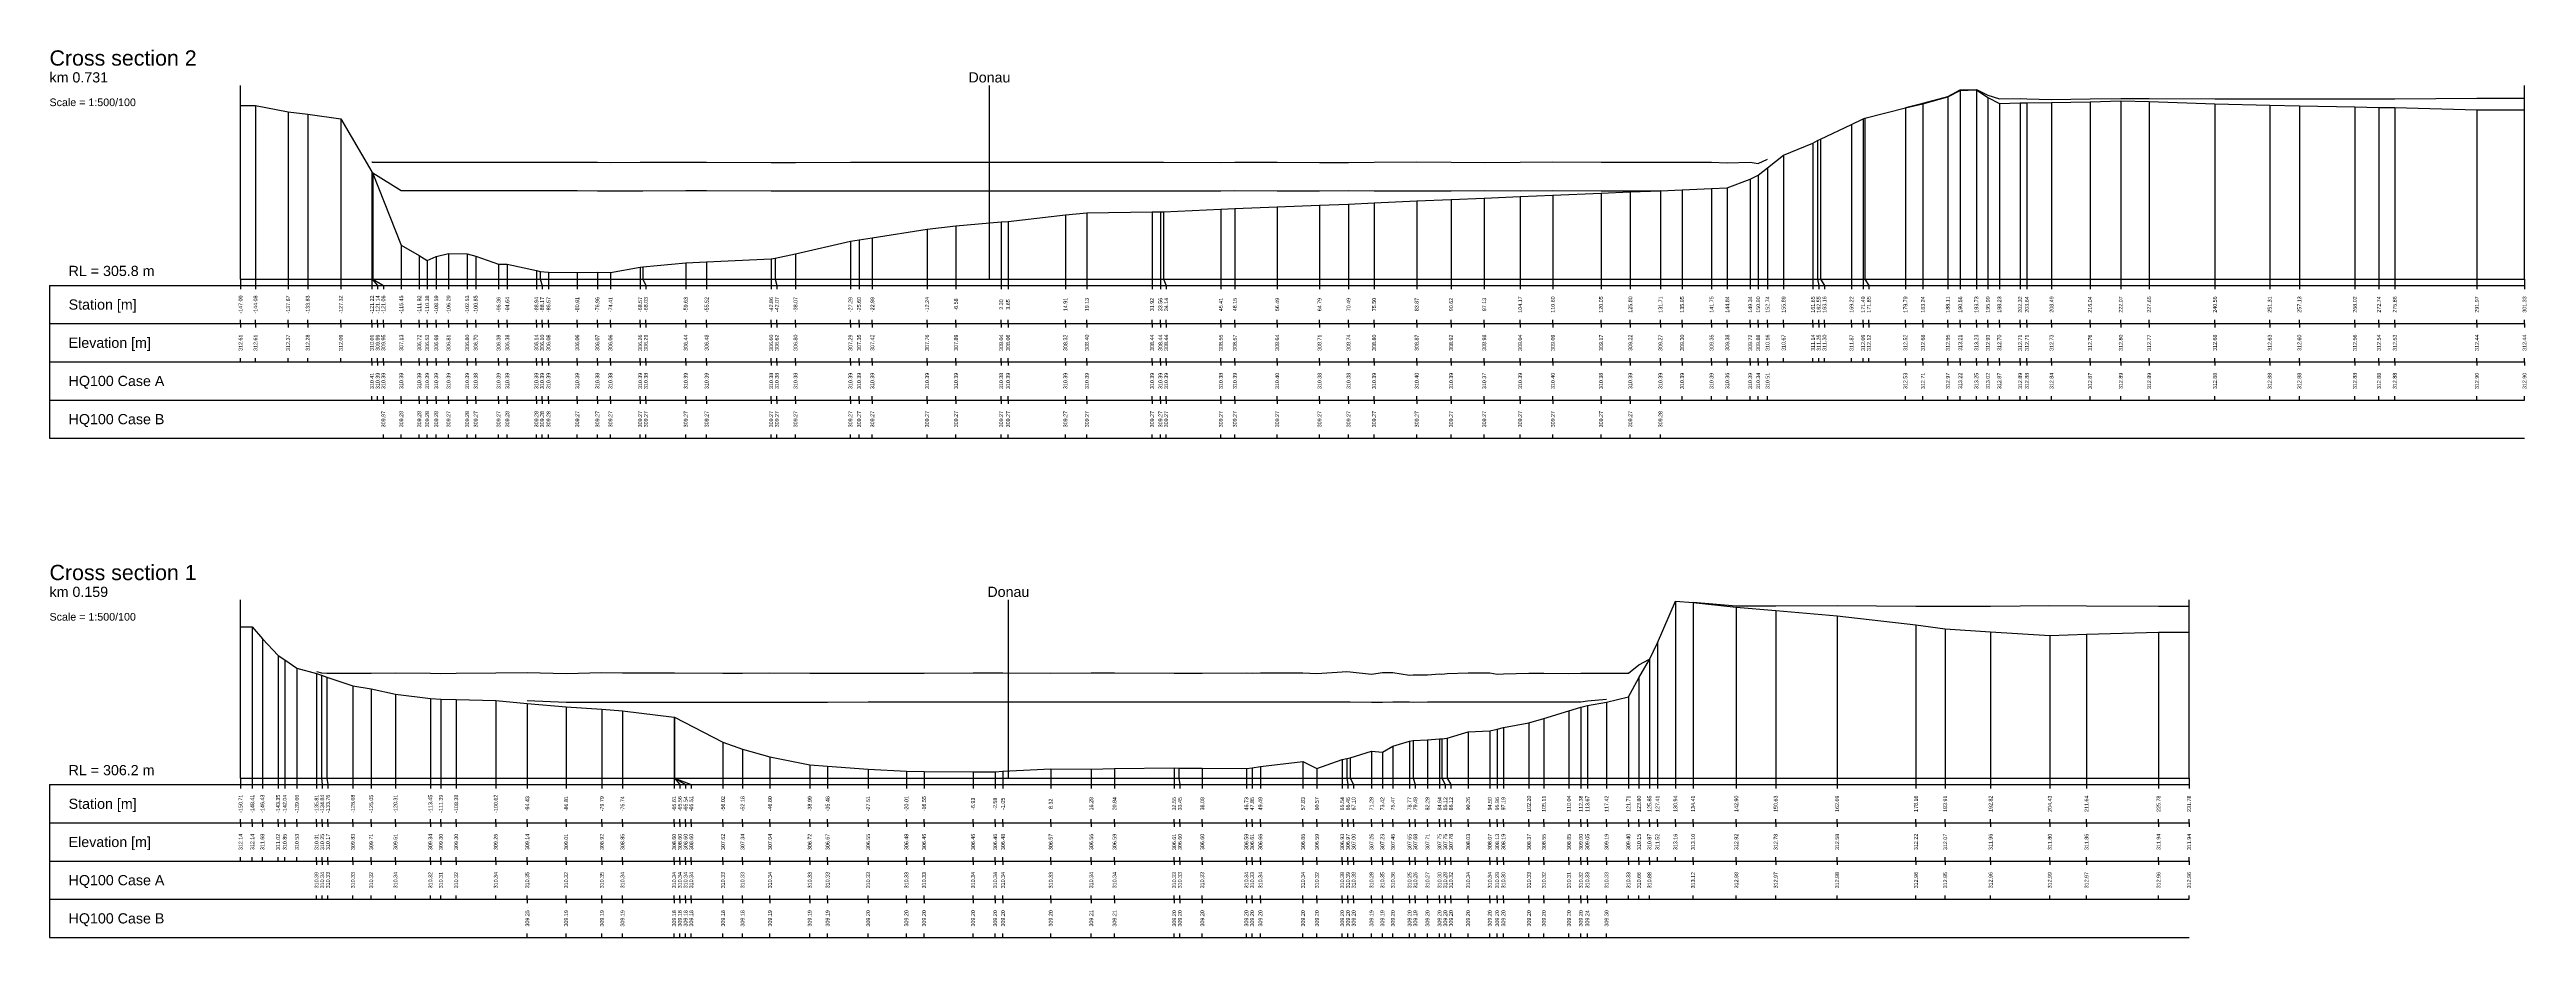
# Model space of a CAD drawing. Header units: millimetres. Extents: x -38 to 449, y 1300 to 1474.
import ezdxf
from ezdxf.enums import TextEntityAlignment as Align

# ---------------------------------------------------------------- set-up
doc = ezdxf.new("R2010")
doc.units = ezdxf.units.MM
doc.styles.get("Standard").update_dxf_attribs({"font": 'arial.ttf'})

msp = doc.modelspace()

# ---------------------------------------------------------------- linework, layer by layer
at = {"layer": 'axis', "color": 1}
for p, q in [((147, 1429), (147, 1467)), ((150.71, 1331), (150.71, 1366))]:
    msp.add_line(p, q, dxfattribs=at)
at = {"layer": 'band'}
for p, q in [((0, 1427.75), (0, 1427)), ((2.92, 1427.75), (2.92, 1427)), ((9.33, 1427.75), (9.33, 1427)), ((13.18, 1427.75), (13.18, 1427)), ((19.68, 1427.75), (19.68, 1427)), ((25.78, 1427.75), (25.78, 1427)), ((26.91, 1427.75), (26.91, 1427)), ((28.03, 1427.75), (28.03, 1427)), ((31.55, 1427.75), (31.55, 1427)), ((35.08, 1427.75), (35.08, 1427)), ((36.63, 1427.75), (36.63, 1427)), ((38.41, 1427.75), (38.41, 1427)), ((40.81, 1427.75), (40.81, 1427)), ((44.48, 1427.75), (44.48, 1427)), ((46.15, 1427.75), (46.15, 1427)), ((50.64, 1427.75), (50.64, 1427)), ((52.36, 1427.75), (52.36, 1427)), ((58.06, 1427.75), (58.06, 1427)), ((59.18, 1427.75), (59.18, 1427)), ((60.43, 1427.75), (60.43, 1427)), ((66.09, 1427.75), (66.09, 1427)), ((70.04, 1427.75), (70.04, 1427)), ((72.6, 1427.75), (72.6, 1427)), ((78.43, 1427.75), (78.43, 1427)), ((79.55, 1427.75), (79.55, 1427)), ((87.38, 1427.75), (87.38, 1427)), ((91.48, 1427.75), (91.48, 1427)), ((104.15, 1427.75), (104.15, 1427)), ((105.27, 1427.75), (105.27, 1427)), ((108.93, 1427.75), (108.93, 1427)), ((119.71, 1427.75), (119.71, 1427)), ((121.4, 1427.75), (121.4, 1427)), ((124.01, 1427.75), (124.01, 1427)), ((134.76, 1427.75), (134.76, 1427)), ((140.43, 1427.75), (140.43, 1427)), ((149.31, 1427.75), (149.31, 1427)), ((150.65, 1427.75), (150.65, 1427)), ((161.91, 1427.75), (161.91, 1427)), ((166.13, 1427.75), (166.13, 1427)), ((178.92, 1427.75), (178.92, 1427)), ((180.56, 1427.75), (180.56, 1427)), ((181.69, 1427.75), (181.69, 1427)), ((192.42, 1427.75), (192.42, 1427)), ((195.16, 1427.75), (195.16, 1427)), ((203.49, 1427.75), (203.49, 1427)), ((211.8, 1427.75), (211.8, 1427)), ((217.49, 1427.75), (217.49, 1427)), ((222.5, 1427.75), (222.5, 1427)), ((230.87, 1427.75), (230.87, 1427)), ((237.62, 1427.75), (237.62, 1427)), ((244.13, 1427.75), (244.13, 1427)), ((251.17, 1427.75), (251.17, 1427)), ((257.6, 1427.75), (257.6, 1427)), ((267.05, 1427.75), (267.05, 1427)), ((272.8, 1427.75), (272.8, 1427)), ((278.71, 1427.75), (278.71, 1427)), ((282.96, 1427.75), (282.96, 1427)), ((288.75, 1427.75), (288.75, 1427)), ((291.84, 1427.75), (291.84, 1427)), ((296.34, 1427.75), (296.34, 1427)), ((297.9, 1427.75), (297.9, 1427)), ((299.74, 1427.75), (299.74, 1427)), ((302.89, 1427.75), (302.89, 1427)), ((308.66, 1427.75), (308.66, 1427)), ((309.78, 1427.75), (309.78, 1427)), ((310.91, 1427.75), (310.91, 1427)), ((316.22, 1427.75), (316.22, 1427)), ((318.5, 1427.75), (318.5, 1427)), ((319.62, 1427.75), (319.62, 1427)), ((326.79, 1427.75), (326.79, 1427)), ((330.24, 1427.75), (330.24, 1427)), ((335.12, 1427.75), (335.12, 1427)), ((337.57, 1427.75), (337.57, 1427)), ((340.73, 1427.75), (340.73, 1427)), ((342.99, 1427.75), (342.99, 1427)), ((345.24, 1427.75), (345.24, 1427)), ((349.32, 1427.75), (349.32, 1427)), ((350.64, 1427.75), (350.64, 1427)), ((355.49, 1427.75), (355.49, 1427)), ((363.04, 1427.75), (363.04, 1427)), ((369.08, 1427.75), (369.08, 1427)), ((374.65, 1427.75), (374.65, 1427)), ((387.56, 1427.75), (387.56, 1427)), ((398.31, 1427.75), (398.31, 1427)), ((404.13, 1427.75), (404.13, 1427)), ((415.02, 1427.75), (415.02, 1427)), ((419.75, 1427.75), (419.75, 1427)), ((422.86, 1427.75), (422.86, 1427)), ((438.97, 1427.75), (438.97, 1427)), ((448.33, 1427.75), (448.33, 1427)), ((0, 1420.25), (0, 1421)), ((0, 1420.25), (0, 1419.5)), ((2.92, 1420.25), (2.92, 1421)), ((2.92, 1420.25), (2.92, 1419.5)), ((9.33, 1420.25), (9.33, 1421)), ((9.33, 1420.25), (9.33, 1419.5)), ((13.18, 1420.25), (13.18, 1421)), ((13.18, 1420.25), (13.18, 1419.5)), ((19.68, 1420.25), (19.68, 1421)), ((19.68, 1420.25), (19.68, 1419.5)), ((25.78, 1420.25), (25.78, 1421)), ((25.78, 1420.25), (25.78, 1419.5)), ((26.91, 1420.25), (26.91, 1421)), ((26.91, 1420.25), (26.91, 1419.5)), ((28.03, 1420.25), (28.03, 1421)), ((28.03, 1420.25), (28.03, 1419.5)), ((31.55, 1420.25), (31.55, 1421)), ((31.55, 1420.25), (31.55, 1419.5)), ((35.08, 1420.25), (35.08, 1421)), ((35.08, 1420.25), (35.08, 1419.5)), ((36.63, 1420.25), (36.63, 1421)), ((36.63, 1420.25), (36.63, 1419.5)), ((38.41, 1420.25), (38.41, 1421)), ((38.41, 1420.25), (38.41, 1419.5)), ((40.81, 1420.25), (40.81, 1421)), ((40.81, 1420.25), (40.81, 1419.5)), ((44.48, 1420.25), (44.48, 1421)), ((44.48, 1420.25), (44.48, 1419.5)), ((46.15, 1420.25), (46.15, 1421)), ((46.15, 1420.25), (46.15, 1419.5)), ((50.64, 1420.25), (50.64, 1421)), ((50.64, 1420.25), (50.64, 1419.5)), ((52.36, 1420.25), (52.36, 1421)), ((52.36, 1420.25), (52.36, 1419.5)), ((58.06, 1420.25), (58.06, 1421)), ((58.06, 1420.25), (58.06, 1419.5)), ((59.18, 1420.25), (59.18, 1421)), ((59.18, 1420.25), (59.18, 1419.5)), ((60.43, 1420.25), (60.43, 1421)), ((60.43, 1420.25), (60.43, 1419.5)), ((66.09, 1420.25), (66.09, 1421)), ((66.09, 1420.25), (66.09, 1419.5)), ((70.04, 1420.25), (70.04, 1421)), ((70.04, 1420.25), (70.04, 1419.5)), ((72.6, 1420.25), (72.6, 1421)), ((72.6, 1420.25), (72.6, 1419.5)), ((78.43, 1420.25), (78.43, 1421)), ((78.43, 1420.25), (78.43, 1419.5)), ((79.55, 1420.25), (79.55, 1421)), ((79.55, 1420.25), (79.55, 1419.5)), ((87.38, 1420.25), (87.38, 1421)), ((87.38, 1420.25), (87.38, 1419.5)), ((91.48, 1420.25), (91.48, 1421)), ((91.48, 1420.25), (91.48, 1419.5)), ((104.15, 1420.25), (104.15, 1421)), ((104.15, 1420.25), (104.15, 1419.5)), ((105.27, 1420.25), (105.27, 1421)), ((105.27, 1420.25), (105.27, 1419.5)), ((108.93, 1420.25), (108.93, 1421)), ((108.93, 1420.25), (108.93, 1419.5)), ((119.71, 1420.25), (119.71, 1421)), ((119.71, 1420.25), (119.71, 1419.5)), ((121.4, 1420.25), (121.4, 1421)), ((121.4, 1420.25), (121.4, 1419.5)), ((124.01, 1420.25), (124.01, 1421)), ((124.01, 1420.25), (124.01, 1419.5)), ((134.76, 1420.25), (134.76, 1421)), ((134.76, 1420.25), (134.76, 1419.5)), ((140.43, 1420.25), (140.43, 1421)), ((140.43, 1420.25), (140.43, 1419.5)), ((149.31, 1420.25), (149.31, 1421)), ((149.31, 1420.25), (149.31, 1419.5)), ((150.65, 1420.25), (150.65, 1421)), ((150.65, 1420.25), (150.65, 1419.5)), ((161.91, 1420.25), (161.91, 1421)), ((161.91, 1420.25), (161.91, 1419.5)), ((166.13, 1420.25), (166.13, 1421)), ((166.13, 1420.25), (166.13, 1419.5)), ((178.92, 1420.25), (178.92, 1421)), ((178.92, 1420.25), (178.92, 1419.5)), ((180.56, 1420.25), (180.56, 1421)), ((180.56, 1420.25), (180.56, 1419.5)), ((181.69, 1420.25), (181.69, 1421)), ((181.69, 1420.25), (181.69, 1419.5)), ((192.42, 1420.25), (192.42, 1421)), ((192.42, 1420.25), (192.42, 1419.5)), ((195.16, 1420.25), (195.16, 1421)), ((195.16, 1420.25), (195.16, 1419.5)), ((203.49, 1420.25), (203.49, 1421)), ((203.49, 1420.25), (203.49, 1419.5)), ((211.8, 1420.25), (211.8, 1421)), ((211.8, 1420.25), (211.8, 1419.5)), ((217.49, 1420.25), (217.49, 1421)), ((217.49, 1420.25), (217.49, 1419.5)), ((222.5, 1420.25), (222.5, 1421)), ((222.5, 1420.25), (222.5, 1419.5)), ((230.87, 1420.25), (230.87, 1421)), ((230.87, 1420.25), (230.87, 1419.5)), ((237.62, 1420.25), (237.62, 1421)), ((237.62, 1420.25), (237.62, 1419.5)), ((244.13, 1420.25), (244.13, 1421)), ((244.13, 1420.25), (244.13, 1419.5)), ((251.17, 1420.25), (251.17, 1421)), ((251.17, 1420.25), (251.17, 1419.5)), ((257.6, 1420.25), (257.6, 1421)), ((257.6, 1420.25), (257.6, 1419.5)), ((267.05, 1420.25), (267.05, 1421)), ((267.05, 1420.25), (267.05, 1419.5)), ((272.8, 1420.25), (272.8, 1421)), ((272.8, 1420.25), (272.8, 1419.5)), ((278.71, 1420.25), (278.71, 1421)), ((278.71, 1420.25), (278.71, 1419.5)), ((282.96, 1420.25), (282.96, 1421)), ((282.96, 1420.25), (282.96, 1419.5)), ((288.75, 1420.25), (288.75, 1421)), ((288.75, 1420.25), (288.75, 1419.5)), ((291.84, 1420.25), (291.84, 1421)), ((291.84, 1420.25), (291.84, 1419.5)), ((296.34, 1420.25), (296.34, 1421)), ((296.34, 1420.25), (296.34, 1419.5)), ((297.9, 1420.25), (297.9, 1421)), ((297.9, 1420.25), (297.9, 1419.5)), ((299.74, 1420.25), (299.74, 1421)), ((299.74, 1420.25), (299.74, 1419.5)), ((302.89, 1420.25), (302.89, 1421)), ((302.89, 1420.25), (302.89, 1419.5)), ((308.66, 1420.25), (308.66, 1421)), ((308.66, 1420.25), (308.66, 1419.5)), ((309.78, 1420.25), (309.78, 1421)), ((309.78, 1420.25), (309.78, 1419.5)), ((310.91, 1420.25), (310.91, 1421)), ((310.91, 1420.25), (310.91, 1419.5)), ((316.22, 1420.25), (316.22, 1421)), ((316.22, 1420.25), (316.22, 1419.5)), ((318.5, 1420.25), (318.5, 1421)), ((318.5, 1420.25), (318.5, 1419.5)), ((319.62, 1420.25), (319.62, 1421)), ((319.62, 1420.25), (319.62, 1419.5)), ((326.79, 1420.25), (326.79, 1421)), ((326.79, 1420.25), (326.79, 1419.5)), ((330.24, 1420.25), (330.24, 1421)), ((330.24, 1420.25), (330.24, 1419.5)), ((335.12, 1420.25), (335.12, 1421)), ((335.12, 1420.25), (335.12, 1419.5)), ((337.57, 1420.25), (337.57, 1421)), ((337.57, 1420.25), (337.57, 1419.5)), ((340.73, 1420.25), (340.73, 1421)), ((340.73, 1420.25), (340.73, 1419.5)), ((342.99, 1420.25), (342.99, 1421)), ((342.99, 1420.25), (342.99, 1419.5)), ((345.24, 1420.25), (345.24, 1421)), ((345.24, 1420.25), (345.24, 1419.5)), ((349.32, 1420.25), (349.32, 1421)), ((349.32, 1420.25), (349.32, 1419.5)), ((350.64, 1420.25), (350.64, 1421)), ((350.64, 1420.25), (350.64, 1419.5)), ((355.49, 1420.25), (355.49, 1421)), ((355.49, 1420.25), (355.49, 1419.5)), ((363.04, 1420.25), (363.04, 1421)), ((363.04, 1420.25), (363.04, 1419.5)), ((369.08, 1420.25), (369.08, 1421)), ((369.08, 1420.25), (369.08, 1419.5)), ((374.65, 1420.25), (374.65, 1421)), ((374.65, 1420.25), (374.65, 1419.5)), ((387.56, 1420.25), (387.56, 1421)), ((387.56, 1420.25), (387.56, 1419.5)), ((398.31, 1420.25), (398.31, 1421)), ((398.31, 1420.25), (398.31, 1419.5)), ((404.13, 1420.25), (404.13, 1421)), ((404.13, 1420.25), (404.13, 1419.5)), ((415.02, 1420.25), (415.02, 1421)), ((415.02, 1420.25), (415.02, 1419.5)), ((419.75, 1420.25), (419.75, 1421)), ((419.75, 1420.25), (419.75, 1419.5)), ((422.86, 1420.25), (422.86, 1421)), ((422.86, 1420.25), (422.86, 1419.5)), ((438.97, 1420.25), (438.97, 1421)), ((438.97, 1420.25), (438.97, 1419.5)), ((448.33, 1420.25), (448.33, 1421)), ((448.33, 1420.25), (448.33, 1419.5)), ((0, 1412.75), (0, 1413.5)), ((2.92, 1412.75), (2.92, 1413.5)), ((9.33, 1412.75), (9.33, 1413.5)), ((13.18, 1412.75), (13.18, 1413.5)), ((19.68, 1412.75), (19.68, 1413.5)), ((25.78, 1412.75), (25.78, 1413.5)), ((25.78, 1412.75), (25.78, 1412)), ((26.91, 1412.75), (26.91, 1413.5)), ((26.91, 1412.75), (26.91, 1412)), ((28.03, 1412.75), (28.03, 1413.5)), ((28.03, 1412.75), (28.03, 1412)), ((31.55, 1412.75), (31.55, 1413.5)), ((31.55, 1412.75), (31.55, 1412)), ((35.08, 1412.75), (35.08, 1413.5)), ((35.08, 1412.75), (35.08, 1412)), ((36.63, 1412.75), (36.63, 1413.5)), ((36.63, 1412.75), (36.63, 1412)), ((38.41, 1412.75), (38.41, 1413.5)), ((38.41, 1412.75), (38.41, 1412)), ((40.81, 1412.75), (40.81, 1413.5)), ((40.81, 1412.75), (40.81, 1412)), ((44.48, 1412.75), (44.48, 1413.5)), ((44.48, 1412.75), (44.48, 1412)), ((46.15, 1412.75), (46.15, 1413.5)), ((46.15, 1412.75), (46.15, 1412)), ((50.64, 1412.75), (50.64, 1413.5)), ((50.64, 1412.75), (50.64, 1412)), ((52.36, 1412.75), (52.36, 1413.5)), ((52.36, 1412.75), (52.36, 1412)), ((58.06, 1412.75), (58.06, 1413.5)), ((58.06, 1412.75), (58.06, 1412)), ((59.18, 1412.75), (59.18, 1413.5)), ((59.18, 1412.75), (59.18, 1412)), ((60.43, 1412.75), (60.43, 1413.5)), ((60.43, 1412.75), (60.43, 1412)), ((66.09, 1412.75), (66.09, 1413.5)), ((66.09, 1412.75), (66.09, 1412)), ((70.04, 1412.75), (70.04, 1413.5)), ((70.04, 1412.75), (70.04, 1412)), ((72.6, 1412.75), (72.6, 1413.5)), ((72.6, 1412.75), (72.6, 1412)), ((78.43, 1412.75), (78.43, 1413.5)), ((78.43, 1412.75), (78.43, 1412)), ((79.55, 1412.75), (79.55, 1413.5)), ((79.55, 1412.75), (79.55, 1412)), ((87.38, 1412.75), (87.38, 1413.5)), ((87.38, 1412.75), (87.38, 1412)), ((91.48, 1412.75), (91.48, 1413.5)), ((91.48, 1412.75), (91.48, 1412)), ((104.15, 1412.75), (104.15, 1413.5)), ((104.15, 1412.75), (104.15, 1412)), ((105.27, 1412.75), (105.27, 1413.5)), ((105.27, 1412.75), (105.27, 1412)), ((108.93, 1412.75), (108.93, 1413.5)), ((108.93, 1412.75), (108.93, 1412)), ((119.71, 1412.75), (119.71, 1413.5)), ((119.71, 1412.75), (119.71, 1412)), ((121.4, 1412.75), (121.4, 1413.5)), ((121.4, 1412.75), (121.4, 1412)), ((124.01, 1412.75), (124.01, 1413.5)), ((124.01, 1412.75), (124.01, 1412)), ((134.76, 1412.75), (134.76, 1413.5)), ((134.76, 1412.75), (134.76, 1412)), ((140.43, 1412.75), (140.43, 1413.5)), ((140.43, 1412.75), (140.43, 1412)), ((149.31, 1412.75), (149.31, 1413.5)), ((149.31, 1412.75), (149.31, 1412)), ((150.65, 1412.75), (150.65, 1413.5)), ((150.65, 1412.75), (150.65, 1412)), ((161.91, 1412.75), (161.91, 1413.5)), ((161.91, 1412.75), (161.91, 1412)), ((166.13, 1412.75), (166.13, 1413.5)), ((166.13, 1412.75), (166.13, 1412)), ((178.92, 1412.75), (178.92, 1413.5)), ((178.92, 1412.75), (178.92, 1412)), ((180.56, 1412.75), (180.56, 1413.5)), ((180.56, 1412.75), (180.56, 1412)), ((181.69, 1412.75), (181.69, 1413.5)), ((181.69, 1412.75), (181.69, 1412)), ((192.42, 1412.75), (192.42, 1413.5)), ((192.42, 1412.75), (192.42, 1412)), ((195.16, 1412.75), (195.16, 1413.5)), ((195.16, 1412.75), (195.16, 1412)), ((203.49, 1412.75), (203.49, 1413.5)), ((203.49, 1412.75), (203.49, 1412)), ((211.8, 1412.75), (211.8, 1413.5)), ((211.8, 1412.75), (211.8, 1412)), ((217.49, 1412.75), (217.49, 1413.5)), ((217.49, 1412.75), (217.49, 1412)), ((222.5, 1412.75), (222.5, 1413.5)), ((222.5, 1412.75), (222.5, 1412)), ((230.87, 1412.75), (230.87, 1413.5)), ((230.87, 1412.75), (230.87, 1412)), ((237.62, 1412.75), (237.62, 1413.5)), ((237.62, 1412.75), (237.62, 1412)), ((244.13, 1412.75), (244.13, 1413.5)), ((244.13, 1412.75), (244.13, 1412)), ((251.17, 1412.75), (251.17, 1413.5)), ((251.17, 1412.75), (251.17, 1412)), ((257.6, 1412.75), (257.6, 1413.5)), ((257.6, 1412.75), (257.6, 1412)), ((267.05, 1412.75), (267.05, 1413.5)), ((267.05, 1412.75), (267.05, 1412)), ((272.8, 1412.75), (272.8, 1413.5)), ((272.8, 1412.75), (272.8, 1412)), ((278.71, 1412.75), (278.71, 1413.5)), ((278.71, 1412.75), (278.71, 1412)), ((282.96, 1412.75), (282.96, 1413.5)), ((282.96, 1412.75), (282.96, 1412)), ((288.75, 1412.75), (288.75, 1413.5)), ((288.75, 1412.75), (288.75, 1412)), ((291.84, 1412.75), (291.84, 1413.5)), ((291.84, 1412.75), (291.84, 1412)), ((296.34, 1412.75), (296.34, 1413.5)), ((296.34, 1412.75), (296.34, 1412)), ((297.9, 1412.75), (297.9, 1413.5)), ((297.9, 1412.75), (297.9, 1412)), ((299.74, 1412.75), (299.74, 1413.5)), ((299.74, 1412.75), (299.74, 1412)), ((302.89, 1412.75), (302.89, 1413.5)), ((308.66, 1412.75), (308.66, 1413.5)), ((309.78, 1412.75), (309.78, 1413.5)), ((310.91, 1412.75), (310.91, 1413.5)), ((316.22, 1412.75), (316.22, 1413.5)), ((318.5, 1412.75), (318.5, 1413.5)), ((319.62, 1412.75), (319.62, 1413.5)), ((326.79, 1412.75), (326.79, 1413.5)), ((326.79, 1412.75), (326.79, 1412)), ((330.24, 1412.75), (330.24, 1413.5)), ((330.24, 1412.75), (330.24, 1412)), ((335.12, 1412.75), (335.12, 1413.5)), ((335.12, 1412.75), (335.12, 1412)), ((337.57, 1412.75), (337.57, 1413.5)), ((337.57, 1412.75), (337.57, 1412)), ((340.73, 1412.75), (340.73, 1413.5)), ((340.73, 1412.75), (340.73, 1412)), ((342.99, 1412.75), (342.99, 1413.5)), ((342.99, 1412.75), (342.99, 1412)), ((345.24, 1412.75), (345.24, 1413.5)), ((345.24, 1412.75), (345.24, 1412)), ((349.32, 1412.75), (349.32, 1413.5)), ((349.32, 1412.75), (349.32, 1412)), ((350.64, 1412.75), (350.64, 1413.5)), ((350.64, 1412.75), (350.64, 1412)), ((355.49, 1412.75), (355.49, 1413.5)), ((355.49, 1412.75), (355.49, 1412)), ((363.04, 1412.75), (363.04, 1413.5)), ((363.04, 1412.75), (363.04, 1412)), ((369.08, 1412.75), (369.08, 1413.5)), ((369.08, 1412.75), (369.08, 1412)), ((374.65, 1412.75), (374.65, 1413.5)), ((374.65, 1412.75), (374.65, 1412)), ((387.56, 1412.75), (387.56, 1413.5)), ((387.56, 1412.75), (387.56, 1412)), ((398.31, 1412.75), (398.31, 1413.5)), ((398.31, 1412.75), (398.31, 1412)), ((404.13, 1412.75), (404.13, 1413.5)), ((404.13, 1412.75), (404.13, 1412)), ((415.02, 1412.75), (415.02, 1413.5)), ((415.02, 1412.75), (415.02, 1412)), ((419.75, 1412.75), (419.75, 1413.5)), ((419.75, 1412.75), (419.75, 1412)), ((422.86, 1412.75), (422.86, 1413.5)), ((422.86, 1412.75), (422.86, 1412)), ((438.97, 1412.75), (438.97, 1413.5)), ((438.97, 1412.75), (438.97, 1412)), ((448.33, 1412.75), (448.33, 1413.5)), ((448.33, 1412.75), (448.33, 1412)), ((25.78, 1405.25), (25.78, 1406)), ((26.91, 1405.25), (26.91, 1406)), ((28.03, 1405.25), (28.03, 1406)), ((28.03, 1405.25), (28.03, 1404.5)), ((31.55, 1405.25), (31.55, 1406)), ((31.55, 1405.25), (31.55, 1404.5)), ((35.08, 1405.25), (35.08, 1406)), ((35.08, 1405.25), (35.08, 1404.5)), ((36.63, 1405.25), (36.63, 1406)), ((36.63, 1405.25), (36.63, 1404.5)), ((38.41, 1405.25), (38.41, 1406)), ((38.41, 1405.25), (38.41, 1404.5)), ((40.81, 1405.25), (40.81, 1406)), ((40.81, 1405.25), (40.81, 1404.5)), ((44.48, 1405.25), (44.48, 1406)), ((44.48, 1405.25), (44.48, 1404.5)), ((46.15, 1405.25), (46.15, 1406)), ((46.15, 1405.25), (46.15, 1404.5)), ((50.64, 1405.25), (50.64, 1406)), ((50.64, 1405.25), (50.64, 1404.5)), ((52.36, 1405.25), (52.36, 1406)), ((52.36, 1405.25), (52.36, 1404.5)), ((58.06, 1405.25), (58.06, 1406)), ((58.06, 1405.25), (58.06, 1404.5)), ((59.18, 1405.25), (59.18, 1406)), ((59.18, 1405.25), (59.18, 1404.5)), ((60.43, 1405.25), (60.43, 1406)), ((60.43, 1405.25), (60.43, 1404.5)), ((66.09, 1405.25), (66.09, 1406)), ((66.09, 1405.25), (66.09, 1404.5)), ((70.04, 1405.25), (70.04, 1406)), ((70.04, 1405.25), (70.04, 1404.5)), ((72.6, 1405.25), (72.6, 1406)), ((72.6, 1405.25), (72.6, 1404.5)), ((78.43, 1405.25), (78.43, 1406)), ((78.43, 1405.25), (78.43, 1404.5)), ((79.55, 1405.25), (79.55, 1406)), ((79.55, 1405.25), (79.55, 1404.5)), ((87.38, 1405.25), (87.38, 1406)), ((87.38, 1405.25), (87.38, 1404.5)), ((91.48, 1405.25), (91.48, 1406)), ((91.48, 1405.25), (91.48, 1404.5)), ((104.15, 1405.25), (104.15, 1406)), ((104.15, 1405.25), (104.15, 1404.5)), ((105.27, 1405.25), (105.27, 1406)), ((105.27, 1405.25), (105.27, 1404.5)), ((108.93, 1405.25), (108.93, 1406)), ((108.93, 1405.25), (108.93, 1404.5)), ((119.71, 1405.25), (119.71, 1406)), ((119.71, 1405.25), (119.71, 1404.5)), ((121.4, 1405.25), (121.4, 1406)), ((121.4, 1405.25), (121.4, 1404.5)), ((124.01, 1405.25), (124.01, 1406)), ((124.01, 1405.25), (124.01, 1404.5)), ((134.76, 1405.25), (134.76, 1406)), ((134.76, 1405.25), (134.76, 1404.5)), ((140.43, 1405.25), (140.43, 1406)), ((140.43, 1405.25), (140.43, 1404.5)), ((149.31, 1405.25), (149.31, 1406)), ((149.31, 1405.25), (149.31, 1404.5)), ((150.65, 1405.25), (150.65, 1406)), ((150.65, 1405.25), (150.65, 1404.5)), ((161.91, 1405.25), (161.91, 1406)), ((161.91, 1405.25), (161.91, 1404.5)), ((166.13, 1405.25), (166.13, 1406)), ((166.13, 1405.25), (166.13, 1404.5)), ((178.92, 1405.25), (178.92, 1406)), ((178.92, 1405.25), (178.92, 1404.5)), ((180.56, 1405.25), (180.56, 1406)), ((180.56, 1405.25), (180.56, 1404.5)), ((181.69, 1405.25), (181.69, 1406)), ((181.69, 1405.25), (181.69, 1404.5)), ((192.42, 1405.25), (192.42, 1406)), ((192.42, 1405.25), (192.42, 1404.5)), ((195.16, 1405.25), (195.16, 1406)), ((195.16, 1405.25), (195.16, 1404.5)), ((203.49, 1405.25), (203.49, 1406)), ((203.49, 1405.25), (203.49, 1404.5)), ((211.8, 1405.25), (211.8, 1406)), ((211.8, 1405.25), (211.8, 1404.5)), ((217.49, 1405.25), (217.49, 1406)), ((217.49, 1405.25), (217.49, 1404.5)), ((222.5, 1405.25), (222.5, 1406)), ((222.5, 1405.25), (222.5, 1404.5)), ((230.87, 1405.25), (230.87, 1406)), ((230.87, 1405.25), (230.87, 1404.5)), ((237.62, 1405.25), (237.62, 1406)), ((237.62, 1405.25), (237.62, 1404.5)), ((244.13, 1405.25), (244.13, 1406)), ((244.13, 1405.25), (244.13, 1404.5)), ((251.17, 1405.25), (251.17, 1406)), ((251.17, 1405.25), (251.17, 1404.5)), ((257.6, 1405.25), (257.6, 1406)), ((257.6, 1405.25), (257.6, 1404.5)), ((267.05, 1405.25), (267.05, 1406)), ((267.05, 1405.25), (267.05, 1404.5)), ((272.8, 1405.25), (272.8, 1406)), ((272.8, 1405.25), (272.8, 1404.5)), ((278.71, 1405.25), (278.71, 1406)), ((278.71, 1405.25), (278.71, 1404.5)), ((282.96, 1405.25), (282.96, 1406)), ((288.75, 1405.25), (288.75, 1406)), ((291.84, 1405.25), (291.84, 1406)), ((296.34, 1405.25), (296.34, 1406)), ((297.9, 1405.25), (297.9, 1406)), ((299.74, 1405.25), (299.74, 1406)), ((326.79, 1405.25), (326.79, 1406)), ((330.24, 1405.25), (330.24, 1406)), ((335.12, 1405.25), (335.12, 1406)), ((337.57, 1405.25), (337.57, 1406)), ((340.73, 1405.25), (340.73, 1406)), ((342.99, 1405.25), (342.99, 1406)), ((345.24, 1405.25), (345.24, 1406)), ((349.32, 1405.25), (349.32, 1406)), ((350.64, 1405.25), (350.64, 1406)), ((355.49, 1405.25), (355.49, 1406)), ((363.04, 1405.25), (363.04, 1406)), ((369.08, 1405.25), (369.08, 1406)), ((374.65, 1405.25), (374.65, 1406)), ((387.56, 1405.25), (387.56, 1406)), ((398.31, 1405.25), (398.31, 1406)), ((404.13, 1405.25), (404.13, 1406)), ((415.02, 1405.25), (415.02, 1406)), ((419.75, 1405.25), (419.75, 1406)), ((422.86, 1405.25), (422.86, 1406)), ((438.97, 1405.25), (438.97, 1406)), ((448.33, 1405.25), (448.33, 1406)), ((28.03, 1397.75), (28.03, 1398.5)), ((31.55, 1397.75), (31.55, 1398.5)), ((35.08, 1397.75), (35.08, 1398.5)), ((36.63, 1397.75), (36.63, 1398.5)), ((38.41, 1397.75), (38.41, 1398.5)), ((40.81, 1397.75), (40.81, 1398.5)), ((44.48, 1397.75), (44.48, 1398.5)), ((46.15, 1397.75), (46.15, 1398.5)), ((50.64, 1397.75), (50.64, 1398.5)), ((52.36, 1397.75), (52.36, 1398.5)), ((58.06, 1397.75), (58.06, 1398.5)), ((59.18, 1397.75), (59.18, 1398.5)), ((60.43, 1397.75), (60.43, 1398.5)), ((66.09, 1397.75), (66.09, 1398.5)), ((70.04, 1397.75), (70.04, 1398.5)), ((72.6, 1397.75), (72.6, 1398.5)), ((78.43, 1397.75), (78.43, 1398.5)), ((79.55, 1397.75), (79.55, 1398.5)), ((87.38, 1397.75), (87.38, 1398.5)), ((91.48, 1397.75), (91.48, 1398.5)), ((104.15, 1397.75), (104.15, 1398.5)), ((105.27, 1397.75), (105.27, 1398.5)), ((108.93, 1397.75), (108.93, 1398.5)), ((119.71, 1397.75), (119.71, 1398.5)), ((121.4, 1397.75), (121.4, 1398.5)), ((124.01, 1397.75), (124.01, 1398.5)), ((134.76, 1397.75), (134.76, 1398.5)), ((140.43, 1397.75), (140.43, 1398.5)), ((149.31, 1397.75), (149.31, 1398.5)), ((150.65, 1397.75), (150.65, 1398.5)), ((161.91, 1397.75), (161.91, 1398.5)), ((166.13, 1397.75), (166.13, 1398.5)), ((178.92, 1397.75), (178.92, 1398.5)), ((180.56, 1397.75), (180.56, 1398.5)), ((181.69, 1397.75), (181.69, 1398.5)), ((192.42, 1397.75), (192.42, 1398.5)), ((195.16, 1397.75), (195.16, 1398.5)), ((203.49, 1397.75), (203.49, 1398.5)), ((211.8, 1397.75), (211.8, 1398.5)), ((217.49, 1397.75), (217.49, 1398.5)), ((222.5, 1397.75), (222.5, 1398.5)), ((230.87, 1397.75), (230.87, 1398.5)), ((237.62, 1397.75), (237.62, 1398.5)), ((244.13, 1397.75), (244.13, 1398.5)), ((251.17, 1397.75), (251.17, 1398.5)), ((257.6, 1397.75), (257.6, 1398.5)), ((267.05, 1397.75), (267.05, 1398.5)), ((272.8, 1397.75), (272.8, 1398.5)), ((278.71, 1397.75), (278.71, 1398.5)), ((0, 1329.75), (0, 1329)), ((2.3, 1329.75), (2.3, 1329)), ((4.28, 1329.75), (4.28, 1329)), ((7.35, 1329.75), (7.35, 1329)), ((8.67, 1329.75), (8.67, 1329)), ((11.05, 1329.75), (11.05, 1329)), ((14.9, 1329.75), (14.9, 1329)), ((16.03, 1329.75), (16.03, 1329)), ((17.15, 1329.75), (17.15, 1329)), ((22.03, 1329.75), (22.03, 1329)), ((25.65, 1329.75), (25.65, 1329)), ((30.4, 1329.75), (30.4, 1329)), ((37.25, 1329.75), (37.25, 1329)), ((39.32, 1329.75), (39.32, 1329)), ((42.33, 1329.75), (42.33, 1329)), ((50.09, 1329.75), (50.09, 1329)), ((56.28, 1329.75), (56.28, 1329)), ((63.9, 1329.75), (63.9, 1329)), ((70.92, 1329.75), (70.92, 1329)), ((74.96, 1329.75), (74.96, 1329)), ((85.1, 1329.75), (85.1, 1329)), ((86.22, 1329.75), (86.22, 1329)), ((87.35, 1329.75), (87.35, 1329)), ((88.47, 1329.75), (88.47, 1329)), ((94.69, 1329.75), (94.69, 1329)), ((98.53, 1329.75), (98.53, 1329)), ((103.91, 1329.75), (103.91, 1329)), ((111.72, 1329.75), (111.72, 1329)), ((115.23, 1329.75), (115.23, 1329)), ((123.2, 1329.75), (123.2, 1329)), ((130.7, 1329.75), (130.7, 1329)), ((134.16, 1329.75), (134.16, 1329)), ((143.78, 1329.75), (143.78, 1329)), ((148.12, 1329.75), (148.12, 1329)), ((149.65, 1329.75), (149.65, 1329)), ((159.03, 1329.75), (159.03, 1329)), ((166.99, 1329.75), (166.99, 1329)), ((171.55, 1329.75), (171.55, 1329)), ((183.26, 1329.75), (183.26, 1329)), ((184.38, 1329.75), (184.38, 1329)), ((188.78, 1329.75), (188.78, 1329)), ((197.43, 1329.75), (197.43, 1329)), ((198.56, 1329.75), (198.56, 1329)), ((200.19, 1329.75), (200.19, 1329)), ((208.54, 1329.75), (208.54, 1329)), ((211.28, 1329.75), (211.28, 1329)), ((216.24, 1329.75), (216.24, 1329)), ((217.37, 1329.75), (217.37, 1329)), ((218.49, 1329.75), (218.49, 1329)), ((221.99, 1329.75), (221.99, 1329)), ((224.13, 1329.75), (224.13, 1329)), ((226.18, 1329.75), (226.18, 1329)), ((229.47, 1329.75), (229.47, 1329)), ((230.6, 1329.75), (230.6, 1329)), ((232.98, 1329.75), (232.98, 1329)), ((235.35, 1329.75), (235.35, 1329)), ((236.48, 1329.75), (236.48, 1329)), ((237.6, 1329.75), (237.6, 1329)), ((240.96, 1329.75), (240.96, 1329)), ((245.21, 1329.75), (245.21, 1329)), ((246.67, 1329.75), (246.67, 1329)), ((247.89, 1329.75), (247.89, 1329)), ((252.9, 1329.75), (252.9, 1329)), ((255.82, 1329.75), (255.82, 1329)), ((260.75, 1329.75), (260.75, 1329)), ((263.08, 1329.75), (263.08, 1329)), ((264.37, 1329.75), (264.37, 1329)), ((268.13, 1329.75), (268.13, 1329)), ((272.42, 1329.75), (272.42, 1329)), ((274.5, 1329.75), (274.5, 1329)), ((276.55, 1329.75), (276.55, 1329)), ((278.12, 1329.75), (278.12, 1329)), ((281.65, 1329.75), (281.65, 1329)), ((285.12, 1329.75), (285.12, 1329)), ((293.61, 1329.75), (293.61, 1329)), ((301.34, 1329.75), (301.34, 1329)), ((313.4, 1329.75), (313.4, 1329)), ((328.87, 1329.75), (328.87, 1329)), ((334.62, 1329.75), (334.62, 1329)), ((343.53, 1329.75), (343.53, 1329)), ((355.14, 1329.75), (355.14, 1329)), ((362.35, 1329.75), (362.35, 1329)), ((376.49, 1329.75), (376.49, 1329)), ((382.49, 1329.75), (382.49, 1329)), ((0, 1322.25), (0, 1323)), ((2.3, 1322.25), (2.3, 1323)), ((4.28, 1322.25), (4.28, 1323)), ((7.35, 1322.25), (7.35, 1323)), ((8.67, 1322.25), (8.67, 1323)), ((11.05, 1322.25), (11.05, 1323)), ((14.9, 1322.25), (14.9, 1323)), ((16.03, 1322.25), (16.03, 1323)), ((17.15, 1322.25), (17.15, 1323)), ((22.03, 1322.25), (22.03, 1323)), ((25.65, 1322.25), (25.65, 1323)), ((30.4, 1322.25), (30.4, 1323)), ((37.25, 1322.25), (37.25, 1323)), ((39.32, 1322.25), (39.32, 1323)), ((42.33, 1322.25), (42.33, 1323)), ((50.09, 1322.25), (50.09, 1323)), ((56.28, 1322.25), (56.28, 1323)), ((63.9, 1322.25), (63.9, 1323)), ((70.92, 1322.25), (70.92, 1323)), ((74.96, 1322.25), (74.96, 1323)), ((85.1, 1322.25), (85.1, 1323)), ((86.22, 1322.25), (86.22, 1323)), ((87.35, 1322.25), (87.35, 1323)), ((88.47, 1322.25), (88.47, 1323)), ((94.69, 1322.25), (94.69, 1323)), ((98.53, 1322.25), (98.53, 1323)), ((103.91, 1322.25), (103.91, 1323)), ((111.72, 1322.25), (111.72, 1323)), ((115.23, 1322.25), (115.23, 1323)), ((123.2, 1322.25), (123.2, 1323)), ((130.7, 1322.25), (130.7, 1323)), ((134.16, 1322.25), (134.16, 1323)), ((143.78, 1322.25), (143.78, 1323)), ((148.12, 1322.25), (148.12, 1323)), ((149.65, 1322.25), (149.65, 1323)), ((159.03, 1322.25), (159.03, 1323)), ((166.99, 1322.25), (166.99, 1323)), ((171.55, 1322.25), (171.55, 1323)), ((183.26, 1322.25), (183.26, 1323)), ((184.38, 1322.25), (184.38, 1323)), ((188.78, 1322.25), (188.78, 1323)), ((197.43, 1322.25), (197.43, 1323)), ((198.56, 1322.25), (198.56, 1323)), ((200.19, 1322.25), (200.19, 1323)), ((208.54, 1322.25), (208.54, 1323)), ((211.28, 1322.25), (211.28, 1323)), ((216.24, 1322.25), (216.24, 1323)), ((217.37, 1322.25), (217.37, 1323)), ((218.49, 1322.25), (218.49, 1323)), ((221.99, 1322.25), (221.99, 1323)), ((224.13, 1322.25), (224.13, 1323)), ((226.18, 1322.25), (226.18, 1323)), ((229.47, 1322.25), (229.47, 1323)), ((230.6, 1322.25), (230.6, 1323)), ((232.98, 1322.25), (232.98, 1323)), ((235.35, 1322.25), (235.35, 1323)), ((236.48, 1322.25), (236.48, 1323)), ((237.6, 1322.25), (237.6, 1323)), ((240.96, 1322.25), (240.96, 1323)), ((245.21, 1322.25), (245.21, 1323)), ((246.67, 1322.25), (246.67, 1323)), ((247.89, 1322.25), (247.89, 1323)), ((252.9, 1322.25), (252.9, 1323)), ((255.82, 1322.25), (255.82, 1323)), ((260.75, 1322.25), (260.75, 1323)), ((263.08, 1322.25), (263.08, 1323)), ((264.37, 1322.25), (264.37, 1323)), ((268.13, 1322.25), (268.13, 1323)), ((272.42, 1322.25), (272.42, 1323)), ((274.5, 1322.25), (274.5, 1323)), ((276.55, 1322.25), (276.55, 1323)), ((278.12, 1322.25), (278.12, 1323)), ((281.65, 1322.25), (281.65, 1323)), ((285.12, 1322.25), (285.12, 1323)), ((293.61, 1322.25), (293.61, 1323)), ((301.34, 1322.25), (301.34, 1323)), ((313.4, 1322.25), (313.4, 1323)), ((328.87, 1322.25), (328.87, 1323)), ((334.62, 1322.25), (334.62, 1323)), ((343.53, 1322.25), (343.53, 1323)), ((355.14, 1322.25), (355.14, 1323)), ((362.35, 1322.25), (362.35, 1323)), ((376.49, 1322.25), (376.49, 1323)), ((382.49, 1322.25), (382.49, 1323)), ((0, 1322.25), (0, 1321.5)), ((2.3, 1322.25), (2.3, 1321.5)), ((4.28, 1322.25), (4.28, 1321.5)), ((7.35, 1322.25), (7.35, 1321.5)), ((8.67, 1322.25), (8.67, 1321.5)), ((11.05, 1322.25), (11.05, 1321.5)), ((14.9, 1322.25), (14.9, 1321.5)), ((16.03, 1322.25), (16.03, 1321.5)), ((17.15, 1322.25), (17.15, 1321.5)), ((22.03, 1322.25), (22.03, 1321.5)), ((25.65, 1322.25), (25.65, 1321.5)), ((30.4, 1322.25), (30.4, 1321.5)), ((37.25, 1322.25), (37.25, 1321.5)), ((39.32, 1322.25), (39.32, 1321.5)), ((42.33, 1322.25), (42.33, 1321.5)), ((50.09, 1322.25), (50.09, 1321.5)), ((56.28, 1322.25), (56.28, 1321.5)), ((63.9, 1322.25), (63.9, 1321.5)), ((70.92, 1322.25), (70.92, 1321.5)), ((74.96, 1322.25), (74.96, 1321.5)), ((85.1, 1322.25), (85.1, 1321.5)), ((86.22, 1322.25), (86.22, 1321.5)), ((87.35, 1322.25), (87.35, 1321.5)), ((88.47, 1322.25), (88.47, 1321.5)), ((94.69, 1322.25), (94.69, 1321.5)), ((98.53, 1322.25), (98.53, 1321.5)), ((103.91, 1322.25), (103.91, 1321.5)), ((111.72, 1322.25), (111.72, 1321.5)), ((115.23, 1322.25), (115.23, 1321.5)), ((123.2, 1322.25), (123.2, 1321.5)), ((130.7, 1322.25), (130.7, 1321.5)), ((134.16, 1322.25), (134.16, 1321.5)), ((143.78, 1322.25), (143.78, 1321.5)), ((148.12, 1322.25), (148.12, 1321.5)), ((149.65, 1322.25), (149.65, 1321.5)), ((159.03, 1322.25), (159.03, 1321.5)), ((166.99, 1322.25), (166.99, 1321.5)), ((171.55, 1322.25), (171.55, 1321.5)), ((183.26, 1322.25), (183.26, 1321.5)), ((184.38, 1322.25), (184.38, 1321.5)), ((188.78, 1322.25), (188.78, 1321.5)), ((197.43, 1322.25), (197.43, 1321.5)), ((198.56, 1322.25), (198.56, 1321.5)), ((200.19, 1322.25), (200.19, 1321.5)), ((208.54, 1322.25), (208.54, 1321.5)), ((211.28, 1322.25), (211.28, 1321.5)), ((216.24, 1322.25), (216.24, 1321.5)), ((217.37, 1322.25), (217.37, 1321.5)), ((218.49, 1322.25), (218.49, 1321.5)), ((221.99, 1322.25), (221.99, 1321.5)), ((224.13, 1322.25), (224.13, 1321.5)), ((226.18, 1322.25), (226.18, 1321.5)), ((229.47, 1322.25), (229.47, 1321.5)), ((230.6, 1322.25), (230.6, 1321.5)), ((232.98, 1322.25), (232.98, 1321.5)), ((235.35, 1322.25), (235.35, 1321.5)), ((236.48, 1322.25), (236.48, 1321.5)), ((237.6, 1322.25), (237.6, 1321.5)), ((240.96, 1322.25), (240.96, 1321.5)), ((245.21, 1322.25), (245.21, 1321.5)), ((246.67, 1322.25), (246.67, 1321.5)), ((247.89, 1322.25), (247.89, 1321.5)), ((252.9, 1322.25), (252.9, 1321.5)), ((255.82, 1322.25), (255.82, 1321.5)), ((260.75, 1322.25), (260.75, 1321.5)), ((263.08, 1322.25), (263.08, 1321.5)), ((264.37, 1322.25), (264.37, 1321.5)), ((268.13, 1322.25), (268.13, 1321.5)), ((272.42, 1322.25), (272.42, 1321.5)), ((274.5, 1322.25), (274.5, 1321.5)), ((276.55, 1322.25), (276.55, 1321.5)), ((278.12, 1322.25), (278.12, 1321.5)), ((281.65, 1322.25), (281.65, 1321.5)), ((285.12, 1322.25), (285.12, 1321.5)), ((293.61, 1322.25), (293.61, 1321.5)), ((301.34, 1322.25), (301.34, 1321.5)), ((313.4, 1322.25), (313.4, 1321.5)), ((328.87, 1322.25), (328.87, 1321.5)), ((334.62, 1322.25), (334.62, 1321.5)), ((343.53, 1322.25), (343.53, 1321.5)), ((355.14, 1322.25), (355.14, 1321.5)), ((362.35, 1322.25), (362.35, 1321.5)), ((376.49, 1322.25), (376.49, 1321.5)), ((382.49, 1322.25), (382.49, 1321.5)), ((0, 1314.75), (0, 1315.5)), ((2.3, 1314.75), (2.3, 1315.5)), ((4.28, 1314.75), (4.28, 1315.5)), ((7.35, 1314.75), (7.35, 1315.5)), ((8.67, 1314.75), (8.67, 1315.5)), ((11.05, 1314.75), (11.05, 1315.5)), ((14.9, 1314.75), (14.9, 1315.5)), ((14.9, 1314.75), (14.9, 1314)), ((16.03, 1314.75), (16.03, 1315.5)), ((16.03, 1314.75), (16.03, 1314)), ((17.15, 1314.75), (17.15, 1315.5)), ((17.15, 1314.75), (17.15, 1314)), ((22.03, 1314.75), (22.03, 1315.5)), ((22.03, 1314.75), (22.03, 1314)), ((25.65, 1314.75), (25.65, 1315.5)), ((25.65, 1314.75), (25.65, 1314)), ((30.4, 1314.75), (30.4, 1315.5)), ((30.4, 1314.75), (30.4, 1314)), ((37.25, 1314.75), (37.25, 1315.5)), ((37.25, 1314.75), (37.25, 1314)), ((39.32, 1314.75), (39.32, 1315.5)), ((39.32, 1314.75), (39.32, 1314)), ((42.33, 1314.75), (42.33, 1315.5)), ((42.33, 1314.75), (42.33, 1314)), ((50.09, 1314.75), (50.09, 1315.5)), ((50.09, 1314.75), (50.09, 1314)), ((56.28, 1314.75), (56.28, 1315.5)), ((56.28, 1314.75), (56.28, 1314)), ((63.9, 1314.75), (63.9, 1315.5)), ((63.9, 1314.75), (63.9, 1314)), ((70.92, 1314.75), (70.92, 1315.5)), ((70.92, 1314.75), (70.92, 1314)), ((74.96, 1314.75), (74.96, 1315.5)), ((74.96, 1314.75), (74.96, 1314)), ((85.1, 1314.75), (85.1, 1315.5)), ((85.1, 1314.75), (85.1, 1314)), ((86.22, 1314.75), (86.22, 1315.5)), ((86.22, 1314.75), (86.22, 1314)), ((87.35, 1314.75), (87.35, 1315.5)), ((87.35, 1314.75), (87.35, 1314)), ((88.47, 1314.75), (88.47, 1315.5)), ((88.47, 1314.75), (88.47, 1314)), ((94.69, 1314.75), (94.69, 1315.5)), ((94.69, 1314.75), (94.69, 1314)), ((98.53, 1314.75), (98.53, 1315.5)), ((98.53, 1314.75), (98.53, 1314)), ((103.91, 1314.75), (103.91, 1315.5)), ((103.91, 1314.75), (103.91, 1314)), ((111.72, 1314.75), (111.72, 1315.5)), ((111.72, 1314.75), (111.72, 1314)), ((115.23, 1314.75), (115.23, 1315.5)), ((115.23, 1314.75), (115.23, 1314)), ((123.2, 1314.75), (123.2, 1315.5)), ((123.2, 1314.75), (123.2, 1314)), ((130.7, 1314.75), (130.7, 1315.5)), ((130.7, 1314.75), (130.7, 1314)), ((134.16, 1314.75), (134.16, 1315.5)), ((134.16, 1314.75), (134.16, 1314)), ((143.78, 1314.75), (143.78, 1315.5)), ((143.78, 1314.75), (143.78, 1314)), ((148.12, 1314.75), (148.12, 1315.5)), ((148.12, 1314.75), (148.12, 1314)), ((149.65, 1314.75), (149.65, 1315.5)), ((149.65, 1314.75), (149.65, 1314)), ((159.03, 1314.75), (159.03, 1315.5)), ((159.03, 1314.75), (159.03, 1314)), ((166.99, 1314.75), (166.99, 1315.5)), ((166.99, 1314.75), (166.99, 1314)), ((171.55, 1314.75), (171.55, 1315.5)), ((171.55, 1314.75), (171.55, 1314)), ((183.26, 1314.75), (183.26, 1315.5)), ((183.26, 1314.75), (183.26, 1314)), ((184.38, 1314.75), (184.38, 1315.5)), ((184.38, 1314.75), (184.38, 1314)), ((188.78, 1314.75), (188.78, 1315.5)), ((188.78, 1314.75), (188.78, 1314)), ((197.43, 1314.75), (197.43, 1315.5)), ((197.43, 1314.75), (197.43, 1314)), ((198.56, 1314.75), (198.56, 1315.5)), ((198.56, 1314.75), (198.56, 1314)), ((200.19, 1314.75), (200.19, 1315.5)), ((200.19, 1314.75), (200.19, 1314)), ((208.54, 1314.75), (208.54, 1315.5)), ((208.54, 1314.75), (208.54, 1314)), ((211.28, 1314.75), (211.28, 1315.5)), ((211.28, 1314.75), (211.28, 1314)), ((216.24, 1314.75), (216.24, 1315.5)), ((216.24, 1314.75), (216.24, 1314)), ((217.37, 1314.75), (217.37, 1315.5)), ((217.37, 1314.75), (217.37, 1314)), ((218.49, 1314.75), (218.49, 1315.5)), ((218.49, 1314.75), (218.49, 1314)), ((221.99, 1314.75), (221.99, 1315.5)), ((221.99, 1314.75), (221.99, 1314)), ((224.13, 1314.75), (224.13, 1315.5)), ((224.13, 1314.75), (224.13, 1314)), ((226.18, 1314.75), (226.18, 1315.5)), ((226.18, 1314.75), (226.18, 1314)), ((229.47, 1314.75), (229.47, 1315.5)), ((229.47, 1314.75), (229.47, 1314)), ((230.6, 1314.75), (230.6, 1315.5)), ((230.6, 1314.75), (230.6, 1314)), ((232.98, 1314.75), (232.98, 1315.5)), ((232.98, 1314.75), (232.98, 1314)), ((235.35, 1314.75), (235.35, 1315.5)), ((235.35, 1314.75), (235.35, 1314)), ((236.48, 1314.75), (236.48, 1315.5)), ((236.48, 1314.75), (236.48, 1314)), ((237.6, 1314.75), (237.6, 1315.5)), ((237.6, 1314.75), (237.6, 1314)), ((240.96, 1314.75), (240.96, 1315.5)), ((240.96, 1314.75), (240.96, 1314)), ((245.21, 1314.75), (245.21, 1315.5)), ((245.21, 1314.75), (245.21, 1314)), ((246.67, 1314.75), (246.67, 1315.5)), ((246.67, 1314.75), (246.67, 1314)), ((247.89, 1314.75), (247.89, 1315.5)), ((247.89, 1314.75), (247.89, 1314)), ((252.9, 1314.75), (252.9, 1315.5)), ((252.9, 1314.75), (252.9, 1314)), ((255.82, 1314.75), (255.82, 1315.5)), ((255.82, 1314.75), (255.82, 1314)), ((260.75, 1314.75), (260.75, 1315.5)), ((260.75, 1314.75), (260.75, 1314)), ((263.08, 1314.75), (263.08, 1315.5)), ((263.08, 1314.75), (263.08, 1314)), ((264.37, 1314.75), (264.37, 1315.5)), ((264.37, 1314.75), (264.37, 1314)), ((268.13, 1314.75), (268.13, 1315.5)), ((268.13, 1314.75), (268.13, 1314)), ((272.42, 1314.75), (272.42, 1315.5)), ((272.42, 1314.75), (272.42, 1314)), ((274.5, 1314.75), (274.5, 1315.5)), ((274.5, 1314.75), (274.5, 1314)), ((276.55, 1314.75), (276.55, 1315.5)), ((276.55, 1314.75), (276.55, 1314)), ((278.12, 1314.75), (278.12, 1315.5)), ((281.65, 1314.75), (281.65, 1315.5)), ((285.12, 1314.75), (285.12, 1315.5)), ((285.12, 1314.75), (285.12, 1314)), ((293.61, 1314.75), (293.61, 1315.5)), ((293.61, 1314.75), (293.61, 1314)), ((301.34, 1314.75), (301.34, 1315.5)), ((301.34, 1314.75), (301.34, 1314)), ((313.4, 1314.75), (313.4, 1315.5)), ((313.4, 1314.75), (313.4, 1314)), ((328.87, 1314.75), (328.87, 1315.5)), ((328.87, 1314.75), (328.87, 1314)), ((334.62, 1314.75), (334.62, 1315.5)), ((334.62, 1314.75), (334.62, 1314)), ((343.53, 1314.75), (343.53, 1315.5)), ((343.53, 1314.75), (343.53, 1314)), ((355.14, 1314.75), (355.14, 1315.5)), ((355.14, 1314.75), (355.14, 1314)), ((362.35, 1314.75), (362.35, 1315.5)), ((362.35, 1314.75), (362.35, 1314)), ((376.49, 1314.75), (376.49, 1315.5)), ((376.49, 1314.75), (376.49, 1314)), ((382.49, 1314.75), (382.49, 1315.5)), ((382.49, 1314.75), (382.49, 1314)), ((14.9, 1307.25), (14.9, 1308)), ((16.03, 1307.25), (16.03, 1308)), ((17.15, 1307.25), (17.15, 1308)), ((22.03, 1307.25), (22.03, 1308)), ((25.65, 1307.25), (25.65, 1308)), ((30.4, 1307.25), (30.4, 1308)), ((37.25, 1307.25), (37.25, 1308)), ((39.32, 1307.25), (39.32, 1308)), ((42.33, 1307.25), (42.33, 1308)), ((50.09, 1307.25), (50.09, 1308)), ((56.28, 1307.25), (56.28, 1308)), ((63.9, 1307.25), (63.9, 1308)), ((70.92, 1307.25), (70.92, 1308)), ((74.96, 1307.25), (74.96, 1308)), ((85.1, 1307.25), (85.1, 1308)), ((86.22, 1307.25), (86.22, 1308)), ((87.35, 1307.25), (87.35, 1308)), ((88.47, 1307.25), (88.47, 1308)), ((94.69, 1307.25), (94.69, 1308)), ((98.53, 1307.25), (98.53, 1308)), ((103.91, 1307.25), (103.91, 1308)), ((111.72, 1307.25), (111.72, 1308)), ((115.23, 1307.25), (115.23, 1308)), ((123.2, 1307.25), (123.2, 1308)), ((130.7, 1307.25), (130.7, 1308)), ((134.16, 1307.25), (134.16, 1308)), ((143.78, 1307.25), (143.78, 1308)), ((148.12, 1307.25), (148.12, 1308)), ((149.65, 1307.25), (149.65, 1308)), ((159.03, 1307.25), (159.03, 1308)), ((166.99, 1307.25), (166.99, 1308)), ((171.55, 1307.25), (171.55, 1308)), ((183.26, 1307.25), (183.26, 1308)), ((184.38, 1307.25), (184.38, 1308)), ((188.78, 1307.25), (188.78, 1308)), ((197.43, 1307.25), (197.43, 1308)), ((198.56, 1307.25), (198.56, 1308)), ((200.19, 1307.25), (200.19, 1308)), ((208.54, 1307.25), (208.54, 1308)), ((211.28, 1307.25), (211.28, 1308)), ((216.24, 1307.25), (216.24, 1308)), ((217.37, 1307.25), (217.37, 1308)), ((218.49, 1307.25), (218.49, 1308)), ((221.99, 1307.25), (221.99, 1308)), ((224.13, 1307.25), (224.13, 1308)), ((226.18, 1307.25), (226.18, 1308)), ((229.47, 1307.25), (229.47, 1308)), ((230.6, 1307.25), (230.6, 1308)), ((232.98, 1307.25), (232.98, 1308)), ((235.35, 1307.25), (235.35, 1308)), ((236.48, 1307.25), (236.48, 1308)), ((237.6, 1307.25), (237.6, 1308)), ((240.96, 1307.25), (240.96, 1308)), ((245.21, 1307.25), (245.21, 1308)), ((246.67, 1307.25), (246.67, 1308)), ((247.89, 1307.25), (247.89, 1308)), ((252.9, 1307.25), (252.9, 1308)), ((255.82, 1307.25), (255.82, 1308)), ((260.75, 1307.25), (260.75, 1308)), ((263.08, 1307.25), (263.08, 1308)), ((264.37, 1307.25), (264.37, 1308)), ((268.13, 1307.25), (268.13, 1308)), ((272.42, 1307.25), (272.42, 1308)), ((274.5, 1307.25), (274.5, 1308)), ((276.55, 1307.25), (276.55, 1308)), ((285.12, 1307.25), (285.12, 1308)), ((293.61, 1307.25), (293.61, 1308)), ((301.34, 1307.25), (301.34, 1308)), ((313.4, 1307.25), (313.4, 1308)), ((328.87, 1307.25), (328.87, 1308)), ((334.62, 1307.25), (334.62, 1308)), ((343.53, 1307.25), (343.53, 1308)), ((355.14, 1307.25), (355.14, 1308)), ((362.35, 1307.25), (362.35, 1308)), ((376.49, 1307.25), (376.49, 1308)), ((382.49, 1307.25), (382.49, 1308)), ((56.28, 1307.25), (56.28, 1306.5)), ((63.9, 1307.25), (63.9, 1306.5)), ((70.92, 1307.25), (70.92, 1306.5)), ((74.96, 1307.25), (74.96, 1306.5)), ((85.1, 1307.25), (85.1, 1306.5)), ((86.22, 1307.25), (86.22, 1306.5)), ((87.35, 1307.25), (87.35, 1306.5)), ((88.47, 1307.25), (88.47, 1306.5)), ((94.69, 1307.25), (94.69, 1306.5)), ((98.53, 1307.25), (98.53, 1306.5)), ((103.91, 1307.25), (103.91, 1306.5)), ((111.72, 1307.25), (111.72, 1306.5)), ((115.23, 1307.25), (115.23, 1306.5)), ((123.2, 1307.25), (123.2, 1306.5)), ((130.7, 1307.25), (130.7, 1306.5)), ((134.16, 1307.25), (134.16, 1306.5)), ((143.78, 1307.25), (143.78, 1306.5)), ((148.12, 1307.25), (148.12, 1306.5)), ((149.65, 1307.25), (149.65, 1306.5)), ((159.03, 1307.25), (159.03, 1306.5)), ((166.99, 1307.25), (166.99, 1306.5)), ((171.55, 1307.25), (171.55, 1306.5)), ((183.26, 1307.25), (183.26, 1306.5)), ((184.38, 1307.25), (184.38, 1306.5)), ((188.78, 1307.25), (188.78, 1306.5)), ((197.43, 1307.25), (197.43, 1306.5)), ((198.56, 1307.25), (198.56, 1306.5)), ((200.19, 1307.25), (200.19, 1306.5)), ((208.54, 1307.25), (208.54, 1306.5)), ((211.28, 1307.25), (211.28, 1306.5)), ((216.24, 1307.25), (216.24, 1306.5)), ((217.37, 1307.25), (217.37, 1306.5)), ((218.49, 1307.25), (218.49, 1306.5)), ((221.99, 1307.25), (221.99, 1306.5)), ((224.13, 1307.25), (224.13, 1306.5)), ((226.18, 1307.25), (226.18, 1306.5)), ((229.47, 1307.25), (229.47, 1306.5)), ((230.6, 1307.25), (230.6, 1306.5)), ((232.98, 1307.25), (232.98, 1306.5)), ((235.35, 1307.25), (235.35, 1306.5)), ((236.48, 1307.25), (236.48, 1306.5)), ((237.6, 1307.25), (237.6, 1306.5)), ((240.96, 1307.25), (240.96, 1306.5)), ((245.21, 1307.25), (245.21, 1306.5)), ((246.67, 1307.25), (246.67, 1306.5)), ((247.89, 1307.25), (247.89, 1306.5)), ((252.9, 1307.25), (252.9, 1306.5)), ((255.82, 1307.25), (255.82, 1306.5)), ((260.75, 1307.25), (260.75, 1306.5)), ((263.08, 1307.25), (263.08, 1306.5)), ((264.37, 1307.25), (264.37, 1306.5)), ((268.13, 1307.25), (268.13, 1306.5)), ((56.28, 1299.75), (56.28, 1300.5)), ((63.9, 1299.75), (63.9, 1300.5)), ((70.92, 1299.75), (70.92, 1300.5)), ((74.96, 1299.75), (74.96, 1300.5)), ((85.1, 1299.75), (85.1, 1300.5)), ((86.22, 1299.75), (86.22, 1300.5)), ((87.35, 1299.75), (87.35, 1300.5)), ((88.47, 1299.75), (88.47, 1300.5)), ((94.69, 1299.75), (94.69, 1300.5)), ((98.53, 1299.75), (98.53, 1300.5)), ((103.91, 1299.75), (103.91, 1300.5)), ((111.72, 1299.75), (111.72, 1300.5)), ((115.23, 1299.75), (115.23, 1300.5)), ((123.2, 1299.75), (123.2, 1300.5)), ((130.7, 1299.75), (130.7, 1300.5)), ((134.16, 1299.75), (134.16, 1300.5)), ((143.78, 1299.75), (143.78, 1300.5)), ((148.12, 1299.75), (148.12, 1300.5)), ((149.65, 1299.75), (149.65, 1300.5)), ((159.03, 1299.75), (159.03, 1300.5)), ((166.99, 1299.75), (166.99, 1300.5)), ((171.55, 1299.75), (171.55, 1300.5)), ((183.26, 1299.75), (183.26, 1300.5)), ((184.38, 1299.75), (184.38, 1300.5)), ((188.78, 1299.75), (188.78, 1300.5)), ((197.43, 1299.75), (197.43, 1300.5)), ((198.56, 1299.75), (198.56, 1300.5)), ((200.19, 1299.75), (200.19, 1300.5)), ((208.54, 1299.75), (208.54, 1300.5)), ((211.28, 1299.75), (211.28, 1300.5)), ((216.24, 1299.75), (216.24, 1300.5)), ((217.37, 1299.75), (217.37, 1300.5)), ((218.49, 1299.75), (218.49, 1300.5)), ((221.99, 1299.75), (221.99, 1300.5)), ((224.13, 1299.75), (224.13, 1300.5)), ((226.18, 1299.75), (226.18, 1300.5)), ((229.47, 1299.75), (229.47, 1300.5)), ((230.6, 1299.75), (230.6, 1300.5)), ((232.98, 1299.75), (232.98, 1300.5)), ((235.35, 1299.75), (235.35, 1300.5)), ((236.48, 1299.75), (236.48, 1300.5)), ((237.6, 1299.75), (237.6, 1300.5)), ((240.96, 1299.75), (240.96, 1300.5)), ((245.21, 1299.75), (245.21, 1300.5)), ((246.67, 1299.75), (246.67, 1300.5)), ((247.89, 1299.75), (247.89, 1300.5)), ((252.9, 1299.75), (252.9, 1300.5)), ((255.82, 1299.75), (255.82, 1300.5)), ((260.75, 1299.75), (260.75, 1300.5)), ((263.08, 1299.75), (263.08, 1300.5)), ((264.37, 1299.75), (264.37, 1300.5)), ((268.13, 1299.75), (268.13, 1300.5))]:
    msp.add_line(p, q, dxfattribs=at)
at = {"layer": 'frame'}
for p, q in [((0, 1429), (0, 1467)), ((448.33, 1429), (448.33, 1467)), ((-37.5, 1427.75), (448.33, 1427.75)), ((-37.5, 1427.75), (-37.5, 1420.25)), ((0, 1429), (448.33, 1429)), ((-37.5, 1420.25), (448.33, 1420.25)), ((-37.5, 1420.25), (-37.5, 1412.75)), ((-37.5, 1420.25), (-37.5, 1405.25)), ((-37.5, 1420.25), (-37.5, 1397.75)), ((-37.5, 1412.75), (448.33, 1412.75)), ((-37.5, 1405.25), (448.33, 1405.25)), ((-37.5, 1397.75), (448.33, 1397.75)), ((0, 1331), (0, 1366)), ((382.49, 1331), (382.49, 1366)), ((-37.5, 1329.75), (382.49, 1329.75)), ((-37.5, 1329.75), (-37.5, 1322.25)), ((0, 1331), (382.49, 1331)), ((-37.5, 1322.25), (382.49, 1322.25)), ((-37.5, 1322.25), (-37.5, 1314.75)), ((-37.5, 1322.25), (-37.5, 1307.25)), ((-37.5, 1322.25), (-37.5, 1299.75)), ((-37.5, 1314.75), (382.49, 1314.75)), ((-37.5, 1307.25), (382.49, 1307.25)), ((-37.5, 1299.75), (382.49, 1299.75))]:
    msp.add_line(p, q, dxfattribs=at)
at = {"layer": 'marker', "color": 253}
for p, q in [((335.12, 1464.76), (335.12, 1429)), ((337.57, 1466.03), (337.57, 1429)), ((340.73, 1466.16), (340.73, 1429)), ((342.99, 1464.64), (342.99, 1429)), ((349.32, 1463.57), (349.32, 1429)), ((350.64, 1463.57), (350.64, 1429)), ((355.49, 1463.64), (355.49, 1429)), ((363.04, 1463.8), (363.04, 1429)), ((369.08, 1464.01), (369.08, 1429)), ((374.65, 1463.86), (374.65, 1429)), ((2.92, 1463.05), (2.92, 1429)), ((9.33, 1461.86), (9.33, 1429)), ((13.18, 1461.4), (13.18, 1429)), ((19.68, 1460.46), (19.68, 1429)), ((316.22, 1459.35), (316.22, 1429)), ((318.5, 1460.46), (318.5, 1429)), ((318.85, 1460.58), (318.85, 1429)), ((326.79, 1462.6), (326.79, 1429)), ((330.24, 1463.42), (330.24, 1429)), ((345.24, 1463.49), (345.24, 1429)), ((387.56, 1463.38), (387.56, 1429)), ((398.31, 1463.13), (398.31, 1429)), ((404.13, 1463.01), (404.13, 1429)), ((415.02, 1462.81), (415.02, 1429)), ((419.75, 1462.69), (419.75, 1429)), ((422.86, 1462.65), (422.86, 1429)), ((438.97, 1462.2), (438.97, 1429)), ((308.66, 1455.68), (308.66, 1429)), ((309.55, 1456.23), (309.55, 1429)), ((310.16, 1456.49), (310.16, 1429)), ((25.78, 1450.07), (25.78, 1429)), ((25.86, 1449.93), (25.86, 1429)), ((25.94, 1449.73), (25.94, 1429)), ((297.9, 1449.42), (297.9, 1429)), ((299.74, 1450.81), (299.74, 1429)), ((302.89, 1453.33), (302.89, 1429)), ((230.87, 1444.34), (230.87, 1429)), ((237.62, 1444.61), (237.62, 1429)), ((244.13, 1444.89), (244.13, 1429)), ((251.17, 1445.18), (251.17, 1429)), ((257.6, 1445.46), (257.6, 1429)), ((267.05, 1445.85), (267.05, 1429)), ((272.8, 1446.1), (272.8, 1429)), ((278.71, 1446.33), (278.71, 1429)), ((282.96, 1446.5), (282.96, 1429)), ((288.75, 1446.75), (288.75, 1429)), ((291.84, 1446.88), (291.84, 1429)), ((296.34, 1448.6), (296.34, 1429)), ((140.43, 1439.47), (140.43, 1429)), ((149.31, 1440.21), (149.31, 1429)), ((150.65, 1440.31), (150.65, 1429)), ((161.91, 1441.58), (161.91, 1429)), ((166.13, 1441.98), (166.13, 1429)), ((178.92, 1442.19), (178.92, 1429)), ((180.56, 1442.21), (180.56, 1429)), ((181.14, 1442.22), (181.14, 1429)), ((192.42, 1442.73), (192.42, 1429)), ((195.16, 1442.83), (195.16, 1429)), ((203.49, 1443.21), (203.49, 1429)), ((211.8, 1443.53), (211.8, 1429)), ((217.49, 1443.69), (217.49, 1429)), ((222.5, 1443.98), (222.5, 1429)), ((31.55, 1435.66), (31.55, 1429)), ((119.71, 1436.44), (119.71, 1429)), ((121.4, 1436.73), (121.4, 1429)), ((124.01, 1437.12), (124.01, 1429)), ((134.76, 1438.81), (134.76, 1429)), ((35.08, 1433.61), (35.08, 1429)), ((36.63, 1432.65), (36.63, 1429)), ((38.41, 1433.45), (38.41, 1429)), ((40.81, 1434.04), (40.81, 1429)), ((44.48, 1433.98), (44.48, 1429)), ((46.15, 1433.5), (46.15, 1429)), ((50.64, 1431.93), (50.64, 1429)), ((52.36, 1431.91), (52.36, 1429)), ((58.06, 1430.69), (58.06, 1429)), ((58.83, 1430.51), (58.83, 1429)), ((60.43, 1430.38), (60.43, 1429)), ((66.09, 1430.3), (66.09, 1429)), ((70.04, 1430.34), (70.04, 1429)), ((72.6, 1430.3), (72.6, 1429)), ((78.43, 1431.32), (78.43, 1429)), ((78.97, 1431.43), (78.97, 1429)), ((87.38, 1432.19), (87.38, 1429)), ((91.48, 1432.4), (91.48, 1429)), ((104.15, 1432.99), (104.15, 1429)), ((104.93, 1433.08), (104.93, 1429)), ((108.93, 1433.98), (108.93, 1429)), ((0, 1429), (0, 1427.75)), ((2.92, 1429), (2.92, 1427.75)), ((9.33, 1429), (9.33, 1427.75)), ((13.18, 1429), (13.18, 1427.75)), ((19.68, 1429), (19.68, 1427.75)), ((25.78, 1429), (25.78, 1427.75)), ((25.86, 1429), (26.91, 1427.75)), ((25.94, 1429), (28.03, 1427.75)), ((31.55, 1429), (31.55, 1427.75)), ((35.08, 1429), (35.08, 1427.75)), ((36.63, 1429), (36.63, 1427.75)), ((38.41, 1429), (38.41, 1427.75)), ((40.81, 1429), (40.81, 1427.75)), ((44.48, 1429), (44.48, 1427.75)), ((46.15, 1429), (46.15, 1427.75)), ((50.64, 1429), (50.64, 1427.75)), ((52.36, 1429), (52.36, 1427.75)), ((58.06, 1429), (58.06, 1427.75)), ((58.83, 1429), (59.18, 1427.75)), ((60.43, 1429), (60.43, 1427.75)), ((66.09, 1429), (66.09, 1427.75)), ((70.04, 1429), (70.04, 1427.75)), ((72.6, 1429), (72.6, 1427.75)), ((78.43, 1429), (78.43, 1427.75)), ((78.97, 1429), (79.55, 1427.75)), ((87.38, 1429), (87.38, 1427.75)), ((91.48, 1429), (91.48, 1427.75)), ((104.15, 1429), (104.15, 1427.75)), ((104.93, 1429), (105.27, 1427.75)), ((108.93, 1429), (108.93, 1427.75)), ((119.71, 1429), (119.71, 1427.75)), ((121.4, 1429), (121.4, 1427.75)), ((124.01, 1429), (124.01, 1427.75)), ((134.76, 1429), (134.76, 1427.75)), ((140.43, 1429), (140.43, 1427.75)), ((149.31, 1429), (149.31, 1427.75)), ((150.65, 1429), (150.65, 1427.75)), ((161.91, 1429), (161.91, 1427.75)), ((166.13, 1429), (166.13, 1427.75)), ((178.92, 1429), (178.92, 1427.75)), ((180.56, 1429), (180.56, 1427.75)), ((181.14, 1429), (181.69, 1427.75)), ((192.42, 1429), (192.42, 1427.75)), ((195.16, 1429), (195.16, 1427.75)), ((203.49, 1429), (203.49, 1427.75)), ((211.8, 1429), (211.8, 1427.75)), ((217.49, 1429), (217.49, 1427.75)), ((222.5, 1429), (222.5, 1427.75)), ((230.87, 1429), (230.87, 1427.75)), ((237.62, 1429), (237.62, 1427.75)), ((244.13, 1429), (244.13, 1427.75)), ((251.17, 1429), (251.17, 1427.75)), ((257.6, 1429), (257.6, 1427.75)), ((267.05, 1429), (267.05, 1427.75)), ((272.8, 1429), (272.8, 1427.75)), ((278.71, 1429), (278.71, 1427.75)), ((282.96, 1429), (282.96, 1427.75)), ((288.75, 1429), (288.75, 1427.75)), ((291.84, 1429), (291.84, 1427.75)), ((296.34, 1429), (296.34, 1427.75)), ((297.9, 1429), (297.9, 1427.75)), ((299.74, 1429), (299.74, 1427.75)), ((302.89, 1429), (302.89, 1427.75)), ((308.66, 1429), (308.66, 1427.75)), ((309.55, 1429), (309.78, 1427.75)), ((310.16, 1429), (310.91, 1427.75)), ((316.22, 1429), (316.22, 1427.75)), ((318.5, 1429), (318.5, 1427.75)), ((318.85, 1429), (319.62, 1427.75)), ((326.79, 1429), (326.79, 1427.75)), ((330.24, 1429), (330.24, 1427.75)), ((335.12, 1429), (335.12, 1427.75)), ((337.57, 1429), (337.57, 1427.75)), ((340.73, 1429), (340.73, 1427.75)), ((342.99, 1429), (342.99, 1427.75)), ((345.24, 1429), (345.24, 1427.75)), ((349.32, 1429), (349.32, 1427.75)), ((350.64, 1429), (350.64, 1427.75)), ((355.49, 1429), (355.49, 1427.75)), ((363.04, 1429), (363.04, 1427.75)), ((369.08, 1429), (369.08, 1427.75)), ((374.65, 1429), (374.65, 1427.75)), ((387.56, 1429), (387.56, 1427.75)), ((398.31, 1429), (398.31, 1427.75)), ((404.13, 1429), (404.13, 1427.75)), ((415.02, 1429), (415.02, 1427.75)), ((419.75, 1429), (419.75, 1427.75)), ((422.86, 1429), (422.86, 1427.75)), ((438.97, 1429), (438.97, 1427.75)), ((448.33, 1429), (448.33, 1427.75)), ((281.65, 1365.8), (281.65, 1331)), ((285.12, 1365.49), (285.12, 1331)), ((293.61, 1364.58), (293.61, 1331)), ((301.34, 1363.92), (301.34, 1331)), ((313.4, 1362.91), (313.4, 1331)), ((2.3, 1360.71), (2.3, 1331)), ((4.28, 1358.4), (4.28, 1331)), ((278.12, 1357.62), (278.12, 1331)), ((328.87, 1361.11), (328.87, 1331)), ((334.62, 1360.33), (334.62, 1331)), ((343.53, 1359.78), (343.53, 1331)), ((355.14, 1359), (355.14, 1331)), ((362.35, 1359.31), (362.35, 1331)), ((376.49, 1359.7), (376.49, 1331)), ((7.35, 1355.11), (7.35, 1331)), ((8.67, 1354.23), (8.67, 1331)), ((11.05, 1352.63), (11.05, 1331)), ((276.55, 1354.34), (276.55, 1331)), ((14.9, 1351.55), (14.9, 1331)), ((15.87, 1351.23), (15.87, 1331)), ((16.95, 1350.87), (16.95, 1331)), ((22.03, 1349.14), (22.03, 1331)), ((25.65, 1348.54), (25.65, 1331)), ((30.4, 1347.54), (30.4, 1331)), ((272.42, 1347), (272.42, 1331)), ((274.5, 1350.74), (274.5, 1331)), ((37.25, 1346.68), (37.25, 1331)), ((39.32, 1346.51), (39.32, 1331)), ((42.33, 1346.48), (42.33, 1331)), ((50.09, 1346.28), (50.09, 1331)), ((56.28, 1345.68), (56.28, 1331)), ((63.9, 1345.04), (63.9, 1331)), ((70.92, 1344.59), (70.92, 1331)), ((74.96, 1344.25), (74.96, 1331)), ((85.1, 1343.01), (85.1, 1331)), ((85.15, 1343.01), (85.15, 1331)), ((85.16, 1343), (85.16, 1331)), ((85.2, 1342.98), (85.2, 1331)), ((255.82, 1342.76), (255.82, 1331)), ((260.75, 1344.27), (260.75, 1331)), ((263.08, 1344.98), (263.08, 1331)), ((264.37, 1345.26), (264.37, 1331)), ((268.13, 1345.95), (268.13, 1331)), ((94.69, 1338.09), (94.69, 1331)), ((226.18, 1337.32), (226.18, 1331)), ((229.47, 1338.27), (229.47, 1331)), ((230.2, 1338.42), (230.2, 1331)), ((232.98, 1338.54), (232.98, 1331)), ((235.35, 1338.73), (235.35, 1331)), ((235.83, 1338.73), (235.83, 1331)), ((236.83, 1338.9), (236.83, 1331)), ((240.96, 1340.13), (240.96, 1331)), ((245.21, 1340.34), (245.21, 1331)), ((246.67, 1340.63), (246.67, 1331)), ((247.89, 1340.97), (247.89, 1331)), ((252.9, 1341.86), (252.9, 1331)), ((98.53, 1336.69), (98.53, 1331)), ((103.91, 1335.2), (103.91, 1331)), ((111.72, 1333.61), (111.72, 1331)), ((115.23, 1333.35), (115.23, 1331)), ((123.2, 1332.76), (123.2, 1331)), ((130.7, 1332.41), (130.7, 1331)), ((134.16, 1332.3), (134.16, 1331)), ((143.78, 1332.29), (143.78, 1331)), ((148.12, 1332.29), (148.12, 1331)), ((149.65, 1332.39), (149.65, 1331)), ((159.03, 1332.85), (159.03, 1331)), ((166.99, 1332.78), (166.99, 1331)), ((171.55, 1332.93), (171.55, 1331)), ((183.26, 1333.03), (183.26, 1331)), ((184.16, 1332.99), (184.16, 1331)), ((188.78, 1333), (188.78, 1331)), ((197.43, 1332.94), (197.43, 1331)), ((198.55, 1333.04), (198.55, 1331)), ((200.19, 1333.29), (200.19, 1331)), ((208.54, 1334.31), (208.54, 1331)), ((211.28, 1332.94), (211.28, 1331)), ((216.24, 1334.67), (216.24, 1331)), ((217.17, 1334.86), (217.17, 1331)), ((217.8, 1335), (217.8, 1331)), ((221.99, 1336.31), (221.99, 1331)), ((224.13, 1336.15), (224.13, 1331)), ((0, 1331), (0, 1329.75)), ((2.3, 1331), (2.3, 1329.75)), ((4.28, 1331), (4.28, 1329.75)), ((7.35, 1331), (7.35, 1329.75)), ((8.67, 1331), (8.67, 1329.75)), ((11.05, 1331), (11.05, 1329.75)), ((14.9, 1331), (14.9, 1329.75)), ((15.87, 1331), (16.03, 1329.75)), ((16.95, 1331), (17.15, 1329.75)), ((22.03, 1331), (22.03, 1329.75)), ((25.65, 1331), (25.65, 1329.75)), ((30.4, 1331), (30.4, 1329.75)), ((37.25, 1331), (37.25, 1329.75)), ((39.32, 1331), (39.32, 1329.75)), ((42.33, 1331), (42.33, 1329.75)), ((50.09, 1331), (50.09, 1329.75)), ((56.28, 1331), (56.28, 1329.75)), ((63.9, 1331), (63.9, 1329.75)), ((70.92, 1331), (70.92, 1329.75)), ((74.96, 1331), (74.96, 1329.75)), ((85.1, 1331), (85.1, 1329.75)), ((85.15, 1331), (86.22, 1329.75)), ((85.16, 1331), (87.35, 1329.75)), ((85.2, 1331), (88.47, 1329.75)), ((94.69, 1331), (94.69, 1329.75)), ((98.53, 1331), (98.53, 1329.75)), ((103.91, 1331), (103.91, 1329.75)), ((111.72, 1331), (111.72, 1329.75)), ((115.23, 1331), (115.23, 1329.75)), ((123.2, 1331), (123.2, 1329.75)), ((130.7, 1331), (130.7, 1329.75)), ((134.16, 1331), (134.16, 1329.75)), ((143.78, 1331), (143.78, 1329.75)), ((148.12, 1331), (148.12, 1329.75)), ((149.65, 1331), (149.65, 1329.75)), ((159.03, 1331), (159.03, 1329.75)), ((166.99, 1331), (166.99, 1329.75)), ((171.55, 1331), (171.55, 1329.75)), ((183.26, 1331), (183.26, 1329.75)), ((184.16, 1331), (184.38, 1329.75)), ((188.78, 1331), (188.78, 1329.75)), ((197.43, 1331), (197.43, 1329.75)), ((198.55, 1331), (198.56, 1329.75)), ((200.19, 1331), (200.19, 1329.75)), ((208.54, 1331), (208.54, 1329.75)), ((211.28, 1331), (211.28, 1329.75)), ((216.24, 1331), (216.24, 1329.75)), ((217.17, 1331), (217.37, 1329.75)), ((217.8, 1331), (218.49, 1329.75)), ((221.99, 1331), (221.99, 1329.75)), ((224.13, 1331), (224.13, 1329.75)), ((226.18, 1331), (226.18, 1329.75)), ((229.47, 1331), (229.47, 1329.75)), ((230.2, 1331), (230.6, 1329.75)), ((232.98, 1331), (232.98, 1329.75)), ((235.35, 1331), (235.35, 1329.75)), ((235.83, 1331), (236.48, 1329.75)), ((236.83, 1331), (237.6, 1329.75)), ((240.96, 1331), (240.96, 1329.75)), ((245.21, 1331), (245.21, 1329.75)), ((246.67, 1331), (246.67, 1329.75)), ((247.89, 1331), (247.89, 1329.75)), ((252.9, 1331), (252.9, 1329.75)), ((255.82, 1331), (255.82, 1329.75)), ((260.75, 1331), (260.75, 1329.75)), ((263.08, 1331), (263.08, 1329.75)), ((264.37, 1331), (264.37, 1329.75)), ((268.13, 1331), (268.13, 1329.75)), ((272.42, 1331), (272.42, 1329.75)), ((274.5, 1331), (274.5, 1329.75)), ((276.55, 1331), (276.55, 1329.75)), ((278.12, 1331), (278.12, 1329.75)), ((281.65, 1331), (281.65, 1329.75)), ((285.12, 1331), (285.12, 1329.75)), ((293.61, 1331), (293.61, 1329.75)), ((301.34, 1331), (301.34, 1329.75)), ((313.4, 1331), (313.4, 1329.75)), ((328.87, 1331), (328.87, 1329.75)), ((334.62, 1331), (334.62, 1329.75)), ((343.53, 1331), (343.53, 1329.75)), ((355.14, 1331), (355.14, 1329.75)), ((362.35, 1331), (362.35, 1329.75)), ((376.49, 1331), (376.49, 1329.75)), ((382.49, 1331), (382.49, 1329.75))]:
    msp.add_line(p, q, dxfattribs=at)
at = {"layer": 'profile'}
for points in [[(0, 1463.05), (2.92, 1463.05), (9.33, 1461.86), (13.18, 1461.4), (19.68, 1460.46), (25.78, 1450.07), (25.86, 1449.93), (25.94, 1449.73), (31.55, 1435.66), (35.08, 1433.61), (36.63, 1432.65), (38.41, 1433.45), (40.81, 1434.04), (44.48, 1433.98), (46.15, 1433.5), (50.64, 1431.93), (52.36, 1431.91), (58.06, 1430.69), (58.83, 1430.51), (60.43, 1430.38), (66.09, 1430.3), (70.04, 1430.34), (72.6, 1430.3), (78.43, 1431.32), (78.97, 1431.43), (87.38, 1432.19), (91.48, 1432.4), (104.15, 1432.99), (104.93, 1433.08), (108.93, 1433.98), (119.71, 1436.44), (121.4, 1436.73), (124.01, 1437.12), (134.76, 1438.81), (140.43, 1439.47), (149.31, 1440.21), (150.65, 1440.31), (161.91, 1441.58), (166.13, 1441.98), (178.92, 1442.19), (180.56, 1442.21), (181.14, 1442.22), (192.42, 1442.73), (195.16, 1442.83), (203.49, 1443.21), (211.8, 1443.53), (217.49, 1443.69), (222.5, 1443.98), (230.87, 1444.34), (237.62, 1444.61), (244.13, 1444.89), (251.17, 1445.18), (257.6, 1445.46), (267.05, 1445.85), (272.8, 1446.1), (278.71, 1446.33), (282.96, 1446.5), (288.75, 1446.75), (291.84, 1446.88), (296.34, 1448.6), (297.9, 1449.42), (299.74, 1450.81), (302.89, 1453.33), (308.66, 1455.68), (309.55, 1456.23), (310.16, 1456.49), (316.22, 1459.35), (318.5, 1460.46), (318.85, 1460.58), (326.79, 1462.6), (330.24, 1463.42), (335.12, 1464.76), (337.57, 1466.03), (340.73, 1466.16), (342.99, 1464.64), (345.24, 1463.49), (349.32, 1463.57), (350.64, 1463.57), (355.49, 1463.64), (363.04, 1463.8), (369.08, 1464.01), (374.65, 1463.86), (387.56, 1463.38), (398.31, 1463.13), (404.13, 1463.01), (415.02, 1462.81), (419.75, 1462.69), (422.86, 1462.65), (438.97, 1462.2), (448.33, 1462.2)], [(0, 1360.71), (2.3, 1360.71), (4.28, 1358.4), (7.35, 1355.11), (8.67, 1354.23), (11.05, 1352.63), (14.9, 1351.55), (15.87, 1351.23), (16.95, 1350.87), (22.03, 1349.14), (25.65, 1348.54), (30.4, 1347.54), (37.25, 1346.68), (39.32, 1346.51), (42.33, 1346.48), (50.09, 1346.28), (56.28, 1345.68), (63.9, 1345.04), (70.92, 1344.59), (74.96, 1344.25), (85.1, 1343.01), (85.15, 1343.01), (85.16, 1343), (85.2, 1342.98), (94.69, 1338.09), (98.53, 1336.69), (103.91, 1335.2), (111.72, 1333.61), (115.23, 1333.35), (123.2, 1332.76), (130.7, 1332.41), (134.16, 1332.3), (143.78, 1332.29), (148.12, 1332.29), (149.65, 1332.39), (159.03, 1332.85), (166.99, 1332.78), (171.55, 1332.93), (183.26, 1333.03), (184.16, 1332.99), (188.78, 1333), (197.43, 1332.94), (198.55, 1333.04), (200.19, 1333.29), (208.54, 1334.31), (211.28, 1332.94), (216.24, 1334.67), (217.17, 1334.86), (217.8, 1335), (221.99, 1336.31), (224.13, 1336.15), (226.18, 1337.32), (229.47, 1338.27), (230.2, 1338.42), (232.98, 1338.54), (235.35, 1338.73), (235.83, 1338.73), (236.83, 1338.9), (240.96, 1340.13), (245.21, 1340.34), (246.67, 1340.63), (247.89, 1340.97), (252.9, 1341.86), (255.82, 1342.76), (260.75, 1344.27), (263.08, 1344.98), (264.37, 1345.26), (268.13, 1345.95), (272.42, 1347), (274.5, 1350.74), (276.55, 1354.34), (278.12, 1357.62), (281.65, 1365.8), (285.12, 1365.49), (293.61, 1364.58), (301.34, 1363.92), (313.4, 1362.91), (328.87, 1361.11), (334.62, 1360.33), (343.53, 1359.78), (355.14, 1359), (362.35, 1359.31), (376.49, 1359.7), (382.49, 1359.7)]]:
    msp.add_lwpolyline(points, dxfattribs=at)
at = {"layer": 'profile', "true_color": 0xff007f}
for points in [[(326.79, 1462.66), (330.24, 1463.54), (335.12, 1464.85), (337.57, 1466.12), (340.73, 1466.24), (342.99, 1465.09), (345.24, 1464.37), (349.32, 1464.44), (350.64, 1464.39), (355.49, 1464.22), (363.04, 1464.35), (369.08, 1464.45), (374.65, 1464.44), (387.56, 1464.4), (398.31, 1464.39), (404.13, 1464.41), (415.02, 1464.4), (419.75, 1464.41), (422.86, 1464.41), (438.97, 1464.52), (448.33, 1464.52)], [(25.78, 1452.07), (25.86, 1451.95), (25.94, 1451.95), (31.55, 1451.94), (35.08, 1451.94), (36.63, 1451.94), (38.41, 1451.95), (40.81, 1451.96), (44.48, 1451.93), (46.15, 1451.92), (50.64, 1451.95), (52.36, 1451.95), (58.06, 1451.95), (58.83, 1451.94), (60.43, 1451.94), (66.09, 1451.94), (70.04, 1451.92), (72.6, 1451.91), (78.43, 1451.93), (78.97, 1451.92), (87.38, 1451.94), (91.48, 1451.95), (104.15, 1451.91), (104.93, 1451.91), (108.93, 1451.91), (119.71, 1451.93), (121.4, 1451.93), (124.01, 1451.93), (134.76, 1451.94), (140.43, 1451.94), (149.31, 1451.92), (150.65, 1451.93), (161.91, 1451.96), (166.13, 1451.95), (178.92, 1451.95), (180.56, 1451.95), (181.14, 1451.95), (192.42, 1451.91), (195.16, 1451.93), (203.49, 1451.98), (211.8, 1451.91), (217.49, 1451.89), (222.5, 1451.93), (230.87, 1452.01), (237.62, 1451.93), (244.13, 1451.87), (251.17, 1451.96), (257.6, 1451.99), (267.05, 1451.92), (272.8, 1451.94), (278.71, 1451.97), (282.96, 1451.94), (288.75, 1451.95), (291.84, 1451.81), (296.34, 1451.97), (297.9, 1451.68), (299.74, 1452.54)], [(285.12, 1365.58), (293.61, 1364.88), (301.34, 1364.86), (313.4, 1364.92), (328.87, 1364.79), (334.62, 1364.76), (343.53, 1364.81), (355.14, 1364.94), (362.35, 1364.84), (376.49, 1364.78), (382.49, 1364.78)], [(14.9, 1351.95), (15.87, 1351.68), (16.95, 1351.65), (22.03, 1351.64), (25.65, 1351.62), (30.4, 1351.68), (37.25, 1351.61), (39.32, 1351.56), (42.33, 1351.62), (50.09, 1351.71), (56.28, 1351.76), (63.9, 1351.58), (70.92, 1351.76), (74.96, 1351.69), (85.1, 1351.71), (85.15, 1351.71), (85.16, 1351.71), (85.2, 1351.71), (94.69, 1351.63), (98.53, 1351.64), (103.91, 1351.69), (111.72, 1351.66), (115.23, 1351.66), (123.2, 1351.65), (130.7, 1351.65), (134.16, 1351.65), (143.78, 1351.69), (148.12, 1351.71), (149.65, 1351.7), (159.03, 1351.64), (166.99, 1351.7), (171.55, 1351.72), (183.26, 1351.63), (184.16, 1351.63), (188.78, 1351.64), (197.43, 1351.68), (198.55, 1351.66), (200.19, 1351.69), (208.54, 1351.72), (211.28, 1351.6), (216.24, 1351.92), (217.17, 1351.93), (217.8, 1351.9), (221.99, 1351.41), (224.13, 1351.74), (226.18, 1351.79), (229.47, 1351.25), (230.2, 1351.32), (232.98, 1351.33), (235.35, 1351.49), (235.83, 1351.42), (236.83, 1351.6), (240.96, 1351.72), (245.21, 1351.68), (246.67, 1351.44), (247.89, 1351.51), (252.9, 1351.63), (255.82, 1351.61), (260.75, 1351.54), (263.08, 1351.62), (264.37, 1351.64), (268.13, 1351.63), (272.42, 1351.66), (274.5, 1353.28), (276.55, 1354.4)]]:
    msp.add_lwpolyline(points, dxfattribs=at)
at = {"layer": 'profile', "true_color": 0x1d1dff}
for points in [[(25.94, 1449.87), (31.55, 1446.38), (35.08, 1446.39), (36.63, 1446.4), (38.41, 1446.38), (40.81, 1446.37), (44.48, 1446.38), (46.15, 1446.37), (50.64, 1446.36), (52.36, 1446.38), (58.06, 1446.4), (58.83, 1446.39), (60.43, 1446.39), (66.09, 1446.37), (70.04, 1446.35), (72.6, 1446.34), (78.43, 1446.35), (78.97, 1446.35), (87.38, 1446.36), (91.48, 1446.36), (104.15, 1446.35), (104.93, 1446.35), (108.93, 1446.34), (119.71, 1446.33), (121.4, 1446.33), (124.01, 1446.33), (134.76, 1446.35), (140.43, 1446.34), (149.31, 1446.33), (150.65, 1446.34), (161.91, 1446.35), (166.13, 1446.34), (178.92, 1446.34), (180.56, 1446.35), (181.14, 1446.34), (192.42, 1446.35), (195.16, 1446.36), (203.49, 1446.35), (211.8, 1446.35), (217.49, 1446.36), (222.5, 1446.35), (230.87, 1446.35), (237.62, 1446.35), (244.13, 1446.36), (251.17, 1446.34), (257.6, 1446.36), (267.05, 1446.35), (272.8, 1446.34), (278.71, 1446.41)], [(56.28, 1346.24), (63.9, 1345.96), (70.92, 1345.97), (74.96, 1345.96), (85.1, 1345.92), (85.15, 1345.91), (85.16, 1345.91), (85.2, 1345.91), (94.69, 1345.92), (98.53, 1345.92), (103.91, 1345.95), (111.72, 1345.96), (115.23, 1345.96), (123.2, 1345.98), (130.7, 1346.01), (134.16, 1346.01), (143.78, 1346.01), (148.12, 1346.01), (149.65, 1346.01), (159.03, 1346.01), (166.99, 1346.03), (171.55, 1346.03), (183.26, 1346.01), (184.16, 1346.01), (188.78, 1346), (197.43, 1346.01), (198.55, 1346.01), (200.19, 1346), (208.54, 1346), (211.28, 1346.01), (216.24, 1346.02), (217.17, 1346.01), (217.8, 1346.02), (221.99, 1345.97), (224.13, 1345.96), (226.18, 1346), (229.47, 1345.98), (230.2, 1345.97), (232.98, 1345.98), (235.35, 1345.99), (235.83, 1345.98), (236.83, 1345.98), (240.96, 1345.99), (245.21, 1345.99), (246.67, 1345.99), (247.89, 1345.99), (252.9, 1345.99), (255.82, 1345.99), (260.75, 1345.99), (263.08, 1345.99), (264.37, 1346.2), (268.13, 1346.52)]]:
    msp.add_lwpolyline(points, dxfattribs=at)

# ---------------------------------------------------------------- texts
for s, height, p in [('Cross section 2', 3, (-37.5, 1470)), ('km 0.731', 2, (-37.5, 1467)), ('Scale = 1:500/100', 1.5, (-37.5, 1462.5)), ('RL = 305.8 m', 2, (-33.75, 1429)), ('Cross section 1', 3, (-37.5, 1369)), ('km 0.159', 2, (-37.5, 1366)), ('Scale = 1:500/100', 1.5, (-37.5, 1361.5)), ('RL = 306.2 m', 2, (-33.75, 1331))]:
    msp.add_text(s, height=height).set_placement(p, align=Align.BOTTOM_LEFT)
at = {"color": 1}
for p in [(147, 1467), (150.71, 1366)]:
    msp.add_text('Donau', height=2, dxfattribs=at).set_placement(p, align=Align.BOTTOM_CENTER)
for s, p in [('Station [m]', (-33.75, 1424)), ('Elevation [m]', (-33.75, 1416.5)), ('Station [m]', (-33.75, 1326)), ('Elevation [m]', (-33.75, 1318.5))]:
    msp.add_text(s, height=2).set_placement(p, align=Align.MIDDLE_LEFT)
for s, p in [('-147.00', (0, 1424)), ('-144.08', (2.92, 1424)), ('-137.67', (9.33, 1424)), ('-133.83', (13.18, 1424)), ('-127.32', (19.68, 1424)), ('-121.22', (25.78, 1424)), ('-121.14', (26.91, 1424)), ('-121.06', (28.03, 1424)), ('-115.45', (31.55, 1424)), ('-111.92', (35.08, 1424)), ('-110.38', (36.63, 1424)), ('-108.59', (38.41, 1424)), ('-106.20', (40.81, 1424)), ('-102.53', (44.48, 1424)), ('-100.85', (46.15, 1424)), ('-96.36', (50.64, 1424)), ('-94.64', (52.36, 1424)), ('-88.94', (58.06, 1424)), ('-88.17', (59.18, 1424)), ('-86.57', (60.43, 1424)), ('-80.91', (66.09, 1424)), ('-76.96', (70.04, 1424)), ('-74.41', (72.6, 1424)), ('-68.57', (78.43, 1424)), ('-68.03', (79.55, 1424)), ('-59.63', (87.38, 1424)), ('-55.52', (91.48, 1424)), ('-42.86', (104.15, 1424)), ('-42.07', (105.27, 1424)), ('-38.07', (108.93, 1424)), ('-27.29', (119.71, 1424)), ('-25.60', (121.4, 1424)), ('-22.99', (124.01, 1424)), ('-12.24', (134.76, 1424)), ('-6.58', (140.43, 1424)), ('2.30', (149.31, 1424)), ('3.65', (150.65, 1424)), ('14.91', (161.91, 1424)), ('19.13', (166.13, 1424)), ('31.92', (178.92, 1424)), ('33.56', (180.56, 1424)), ('34.14', (181.69, 1424)), ('45.41', (192.42, 1424)), ('48.15', (195.16, 1424)), ('56.49', (203.49, 1424)), ('64.79', (211.8, 1424)), ('70.49', (217.49, 1424)), ('75.50', (222.5, 1424)), ('83.87', (230.87, 1424)), ('90.62', (237.62, 1424)), ('97.13', (244.13, 1424)), ('104.17', (251.17, 1424)), ('110.60', (257.6, 1424)), ('120.05', (267.05, 1424)), ('125.80', (272.8, 1424)), ('131.71', (278.71, 1424)), ('135.95', (282.96, 1424)), ('141.75', (288.75, 1424)), ('144.84', (291.84, 1424)), ('149.34', (296.34, 1424)), ('150.90', (297.9, 1424)), ('152.74', (299.74, 1424)), ('155.89', (302.89, 1424)), ('161.65', (308.66, 1424)), ('162.55', (309.78, 1424)), ('163.16', (310.91, 1424)), ('169.22', (316.22, 1424)), ('171.49', (318.5, 1424)), ('171.85', (319.62, 1424)), ('179.79', (326.79, 1424)), ('183.24', (330.24, 1424)), ('188.11', (335.12, 1424)), ('190.56', (337.57, 1424)), ('193.73', (340.73, 1424)), ('195.99', (342.99, 1424)), ('198.23', (345.24, 1424)), ('202.32', (349.32, 1424)), ('203.64', (350.64, 1424)), ('208.49', (355.49, 1424)), ('216.04', (363.04, 1424)), ('222.07', (369.08, 1424)), ('227.65', (374.65, 1424)), ('240.56', (387.56, 1424)), ('251.31', (398.31, 1424)), ('257.13', (404.13, 1424)), ('268.02', (415.02, 1424)), ('272.74', (419.75, 1424)), ('275.86', (422.86, 1424)), ('291.97', (438.97, 1424)), ('301.33', (448.33, 1424)), ('312.61', (0, 1416.5)), ('312.61', (2.92, 1416.5)), ('312.37', (9.33, 1416.5)), ('312.28', (13.18, 1416.5)), ('312.09', (19.68, 1416.5)), ('310.01', (25.78, 1416.5)), ('309.99', (26.91, 1416.5)), ('309.95', (28.03, 1416.5)), ('307.13', (31.55, 1416.5)), ('306.72', (35.08, 1416.5)), ('306.53', (36.63, 1416.5)), ('306.69', (38.41, 1416.5)), ('306.81', (40.81, 1416.5)), ('306.80', (44.48, 1416.5)), ('306.70', (46.15, 1416.5)), ('306.39', (50.64, 1416.5)), ('306.38', (52.36, 1416.5)), ('306.14', (58.06, 1416.5)), ('306.10', (59.18, 1416.5)), ('306.08', (60.43, 1416.5)), ('306.06', (66.09, 1416.5)), ('306.07', (70.04, 1416.5)), ('306.06', (72.6, 1416.5)), ('306.26', (78.43, 1416.5)), ('306.29', (79.55, 1416.5)), ('306.44', (87.38, 1416.5)), ('306.48', (91.48, 1416.5)), ('306.60', (104.15, 1416.5)), ('306.62', (105.27, 1416.5)), ('306.80', (108.93, 1416.5)), ('307.29', (119.71, 1416.5)), ('307.35', (121.4, 1416.5)), ('307.42', (124.01, 1416.5)), ('307.76', (134.76, 1416.5)), ('307.89', (140.43, 1416.5)), ('308.04', (149.31, 1416.5)), ('308.06', (150.65, 1416.5)), ('308.32', (161.91, 1416.5)), ('308.40', (166.13, 1416.5)), ('308.44', (178.92, 1416.5)), ('308.44', (180.56, 1416.5)), ('308.44', (181.69, 1416.5)), ('308.55', (192.42, 1416.5)), ('308.57', (195.16, 1416.5)), ('308.64', (203.49, 1416.5)), ('308.71', (211.8, 1416.5)), ('308.74', (217.49, 1416.5)), ('308.80', (222.5, 1416.5)), ('308.87', (230.87, 1416.5)), ('308.92', (237.62, 1416.5)), ('308.98', (244.13, 1416.5)), ('309.04', (251.17, 1416.5)), ('309.09', (257.6, 1416.5)), ('309.17', (267.05, 1416.5)), ('309.22', (272.8, 1416.5)), ('309.27', (278.71, 1416.5)), ('309.30', (282.96, 1416.5)), ('309.35', (288.75, 1416.5)), ('309.38', (291.84, 1416.5)), ('309.72', (296.34, 1416.5)), ('309.88', (297.9, 1416.5)), ('310.16', (299.74, 1416.5)), ('310.67', (302.89, 1416.5)), ('311.14', (308.66, 1416.5)), ('311.25', (309.78, 1416.5)), ('311.30', (310.91, 1416.5)), ('311.87', (316.22, 1416.5)), ('312.09', (318.5, 1416.5)), ('312.12', (319.62, 1416.5)), ('312.52', (326.79, 1416.5)), ('312.68', (330.24, 1416.5)), ('312.95', (335.12, 1416.5)), ('313.21', (337.57, 1416.5)), ('313.23', (340.73, 1416.5)), ('312.93', (342.99, 1416.5)), ('312.70', (345.24, 1416.5)), ('312.71', (349.32, 1416.5)), ('312.71', (350.64, 1416.5)), ('312.73', (355.49, 1416.5)), ('312.76', (363.04, 1416.5)), ('312.80', (369.08, 1416.5)), ('312.77', (374.65, 1416.5)), ('312.68', (387.56, 1416.5)), ('312.63', (398.31, 1416.5)), ('312.60', (404.13, 1416.5)), ('312.56', (415.02, 1416.5)), ('312.54', (419.75, 1416.5)), ('312.53', (422.86, 1416.5)), ('312.44', (438.97, 1416.5)), ('312.44', (448.33, 1416.5)), ('-150.71', (0, 1326)), ('-148.41', (2.3, 1326)), ('-146.43', (4.28, 1326)), ('-143.35', (7.35, 1326)), ('-142.04', (8.67, 1326)), ('-139.66', (11.05, 1326)), ('-135.81', (14.9, 1326)), ('-134.84', (16.03, 1326)), ('-133.76', (17.15, 1326)), ('-128.68', (22.03, 1326)), ('-125.05', (25.65, 1326)), ('-120.31', (30.4, 1326)), ('-113.45', (37.25, 1326)), ('-111.39', (39.32, 1326)), ('-108.38', (42.33, 1326)), ('-100.62', (50.09, 1326)), ('-94.43', (56.28, 1326)), ('-86.81', (63.9, 1326)), ('-79.79', (70.92, 1326)), ('-75.74', (74.96, 1326)), ('-65.61', (85.1, 1326)), ('-65.56', (86.22, 1326)), ('-65.54', (87.35, 1326)), ('-65.51', (88.47, 1326)), ('-56.02', (94.69, 1326)), ('-52.18', (98.53, 1326)), ('-46.80', (103.91, 1326)), ('-38.99', (111.72, 1326)), ('-35.48', (115.23, 1326)), ('-27.51', (123.2, 1326)), ('-20.01', (130.7, 1326)), ('-16.55', (134.16, 1326)), ('102.20', (252.9, 1326)), ('105.11', (255.82, 1326)), ('110.04', (260.75, 1326)), ('112.38', (263.08, 1326)), ('113.67', (264.37, 1326)), ('117.42', (268.13, 1326)), ('121.71', (272.42, 1326)), ('123.80', (274.5, 1326)), ('125.85', (276.55, 1326)), ('127.41', (278.12, 1326)), ('130.94', (281.65, 1326)), ('134.41', (285.12, 1326)), ('142.90', (293.61, 1326)), ('150.63', (301.34, 1326)), ('162.69', (313.4, 1326)), ('178.16', (328.87, 1326)), ('183.91', (334.62, 1326)), ('192.82', (343.53, 1326)), ('204.43', (355.14, 1326)), ('211.64', (362.35, 1326)), ('225.78', (376.49, 1326)), ('231.78', (382.49, 1326)), ('-6.93', (143.78, 1326)), ('-2.58', (148.12, 1326)), ('-1.05', (149.65, 1326)), ('8.32', (159.03, 1326)), ('16.28', (166.99, 1326)), ('20.84', (171.55, 1326)), ('32.55', (183.26, 1326)), ('33.45', (184.38, 1326)), ('38.08', (188.78, 1326)), ('46.73', (197.43, 1326)), ('47.85', (198.56, 1326)), ('49.49', (200.19, 1326)), ('57.83', (208.54, 1326)), ('60.57', (211.28, 1326)), ('65.54', (216.24, 1326)), ('66.46', (217.37, 1326)), ('67.10', (218.49, 1326)), ('71.28', (221.99, 1326)), ('73.42', (224.13, 1326)), ('75.47', (226.18, 1326)), ('78.77', (229.47, 1326)), ('79.49', (230.6, 1326)), ('82.28', (232.98, 1326)), ('84.64', (235.35, 1326)), ('85.12', (236.48, 1326)), ('86.12', (237.6, 1326)), ('90.26', (240.96, 1326)), ('94.50', (245.21, 1326)), ('95.96', (246.67, 1326)), ('97.19', (247.89, 1326)), ('312.14', (0, 1318.5)), ('312.14', (2.3, 1318.5)), ('311.68', (4.28, 1318.5)), ('311.02', (7.35, 1318.5)), ('310.85', (8.67, 1318.5)), ('310.53', (11.05, 1318.5)), ('310.31', (14.9, 1318.5)), ('310.25', (16.03, 1318.5)), ('310.17', (17.15, 1318.5)), ('309.83', (22.03, 1318.5)), ('309.71', (25.65, 1318.5)), ('309.51', (30.4, 1318.5)), ('309.34', (37.25, 1318.5)), ('309.30', (39.32, 1318.5)), ('309.30', (42.33, 1318.5)), ('309.26', (50.09, 1318.5)), ('309.14', (56.28, 1318.5)), ('309.01', (63.9, 1318.5)), ('308.92', (70.92, 1318.5)), ('308.85', (74.96, 1318.5)), ('308.60', (85.1, 1318.5)), ('308.60', (86.22, 1318.5)), ('308.60', (87.35, 1318.5)), ('308.60', (88.47, 1318.5)), ('307.62', (94.69, 1318.5)), ('307.34', (98.53, 1318.5)), ('307.04', (103.91, 1318.5)), ('306.72', (111.72, 1318.5)), ('306.67', (115.23, 1318.5)), ('306.55', (123.2, 1318.5)), ('306.48', (130.7, 1318.5)), ('306.46', (134.16, 1318.5)), ('306.46', (143.78, 1318.5)), ('306.46', (148.12, 1318.5)), ('306.48', (149.65, 1318.5)), ('306.57', (159.03, 1318.5)), ('306.56', (166.99, 1318.5)), ('306.59', (171.55, 1318.5)), ('306.61', (183.26, 1318.5)), ('306.60', (184.38, 1318.5)), ('306.60', (188.78, 1318.5)), ('306.59', (197.43, 1318.5)), ('306.61', (198.56, 1318.5)), ('306.66', (200.19, 1318.5)), ('306.86', (208.54, 1318.5)), ('306.59', (211.28, 1318.5)), ('306.93', (216.24, 1318.5)), ('306.97', (217.37, 1318.5)), ('307.00', (218.49, 1318.5)), ('307.26', (221.99, 1318.5)), ('307.23', (224.13, 1318.5)), ('307.46', (226.18, 1318.5)), ('307.65', (229.47, 1318.5)), ('307.68', (230.6, 1318.5)), ('307.71', (232.98, 1318.5)), ('307.75', (235.35, 1318.5)), ('307.75', (236.48, 1318.5)), ('307.78', (237.6, 1318.5)), ('308.03', (240.96, 1318.5)), ('308.07', (245.21, 1318.5)), ('308.13', (246.67, 1318.5)), ('308.19', (247.89, 1318.5)), ('308.37', (252.9, 1318.5)), ('308.55', (255.82, 1318.5)), ('308.85', (260.75, 1318.5)), ('309.00', (263.08, 1318.5)), ('309.05', (264.37, 1318.5)), ('309.19', (268.13, 1318.5)), ('309.40', (272.42, 1318.5)), ('310.15', (274.5, 1318.5)), ('310.87', (276.55, 1318.5)), ('311.52', (278.12, 1318.5)), ('313.16', (281.65, 1318.5)), ('313.10', (285.12, 1318.5)), ('312.92', (293.61, 1318.5)), ('312.78', (301.34, 1318.5)), ('312.58', (313.4, 1318.5)), ('312.22', (328.87, 1318.5)), ('312.07', (334.62, 1318.5)), ('311.96', (343.53, 1318.5)), ('311.80', (355.14, 1318.5)), ('311.86', (362.35, 1318.5)), ('311.94', (376.49, 1318.5)), ('311.94', (382.49, 1318.5))]:
    msp.add_text(s, height=0.75, rotation=90).set_placement(p, align=Align.MIDDLE)
at = {"true_color": 0xff007f}
for p in [(-33.75, 1409), (-33.75, 1311)]:
    msp.add_text('HQ100 Case A', height=2, dxfattribs=at).set_placement(p, align=Align.MIDDLE_LEFT)
for s, p in [('310.41', (25.78, 1409)), ('310.39', (26.91, 1409)), ('310.39', (28.03, 1409)), ('310.39', (31.55, 1409)), ('310.39', (35.08, 1409)), ('310.39', (36.63, 1409)), ('310.39', (38.41, 1409)), ('310.39', (40.81, 1409)), ('310.39', (44.48, 1409)), ('310.38', (46.15, 1409)), ('310.39', (50.64, 1409)), ('310.39', (52.36, 1409)), ('310.39', (58.06, 1409)), ('310.39', (59.18, 1409)), ('310.39', (60.43, 1409)), ('310.39', (66.09, 1409)), ('310.38', (70.04, 1409)), ('310.38', (72.6, 1409)), ('310.39', (78.43, 1409)), ('310.38', (79.55, 1409)), ('310.39', (87.38, 1409)), ('310.39', (91.48, 1409)), ('310.38', (104.15, 1409)), ('310.38', (105.27, 1409)), ('310.38', (108.93, 1409)), ('310.39', (119.71, 1409)), ('310.39', (121.4, 1409)), ('310.39', (124.01, 1409)), ('310.39', (134.76, 1409)), ('310.39', (140.43, 1409)), ('310.38', (149.31, 1409)), ('310.39', (150.65, 1409)), ('310.39', (161.91, 1409)), ('310.39', (166.13, 1409)), ('310.39', (178.92, 1409)), ('310.39', (180.56, 1409)), ('310.39', (181.69, 1409)), ('310.38', (192.42, 1409)), ('310.39', (195.16, 1409)), ('310.40', (203.49, 1409)), ('310.38', (211.8, 1409)), ('310.38', (217.49, 1409)), ('310.39', (222.5, 1409)), ('310.40', (230.87, 1409)), ('310.39', (237.62, 1409)), ('310.37', (244.13, 1409)), ('310.39', (251.17, 1409)), ('310.40', (257.6, 1409)), ('310.38', (267.05, 1409)), ('310.39', (272.8, 1409)), ('310.39', (278.71, 1409)), ('310.39', (282.96, 1409)), ('310.39', (288.75, 1409)), ('310.36', (291.84, 1409)), ('310.39', (296.34, 1409)), ('310.34', (297.9, 1409)), ('310.51', (299.74, 1409)), ('312.53', (326.79, 1409)), ('312.71', (330.24, 1409)), ('312.97', (335.12, 1409)), ('313.22', (337.57, 1409)), ('313.25', (340.73, 1409)), ('313.02', (342.99, 1409)), ('312.87', (345.24, 1409)), ('312.89', (349.32, 1409)), ('312.88', (350.64, 1409)), ('312.84', (355.49, 1409)), ('312.87', (363.04, 1409)), ('312.89', (369.08, 1409)), ('312.89', (374.65, 1409)), ('312.88', (387.56, 1409)), ('312.88', (398.31, 1409)), ('312.88', (404.13, 1409)), ('312.88', (415.02, 1409)), ('312.88', (419.75, 1409)), ('312.88', (422.86, 1409)), ('312.90', (438.97, 1409)), ('312.90', (448.33, 1409)), ('310.39', (14.9, 1311)), ('310.34', (16.03, 1311)), ('310.33', (17.15, 1311)), ('310.33', (22.03, 1311)), ('310.32', (25.65, 1311)), ('310.34', (30.4, 1311)), ('310.32', (37.25, 1311)), ('310.31', (39.32, 1311)), ('310.32', (42.33, 1311)), ('310.34', (50.09, 1311)), ('310.35', (56.28, 1311)), ('310.32', (63.9, 1311)), ('310.35', (70.92, 1311)), ('310.34', (74.96, 1311)), ('310.34', (85.1, 1311)), ('310.34', (86.22, 1311)), ('310.34', (87.35, 1311)), ('310.34', (88.47, 1311)), ('310.33', (94.69, 1311)), ('310.33', (98.53, 1311)), ('310.34', (103.91, 1311)), ('310.33', (111.72, 1311)), ('310.33', (115.23, 1311)), ('310.33', (123.2, 1311)), ('310.33', (130.7, 1311)), ('310.33', (134.16, 1311)), ('310.34', (143.78, 1311)), ('310.34', (148.12, 1311)), ('310.34', (149.65, 1311)), ('310.33', (159.03, 1311)), ('310.34', (166.99, 1311)), ('310.34', (171.55, 1311)), ('310.33', (183.26, 1311)), ('310.33', (184.38, 1311)), ('310.33', (188.78, 1311)), ('310.34', (197.43, 1311)), ('310.33', (198.56, 1311)), ('310.34', (200.19, 1311)), ('310.34', (208.54, 1311)), ('310.32', (211.28, 1311)), ('310.38', (216.24, 1311)), ('310.39', (217.37, 1311)), ('310.38', (218.49, 1311)), ('310.28', (221.99, 1311)), ('310.35', (224.13, 1311)), ('310.36', (226.18, 1311)), ('310.25', (229.47, 1311)), ('310.26', (230.6, 1311)), ('310.27', (232.98, 1311)), ('310.30', (235.35, 1311)), ('310.28', (236.48, 1311)), ('310.32', (237.6, 1311)), ('310.34', (240.96, 1311)), ('310.34', (245.21, 1311)), ('310.29', (246.67, 1311)), ('310.30', (247.89, 1311)), ('310.33', (252.9, 1311)), ('310.32', (255.82, 1311)), ('310.31', (260.75, 1311)), ('310.32', (263.08, 1311)), ('310.33', (264.37, 1311)), ('310.33', (268.13, 1311)), ('310.33', (272.42, 1311)), ('310.66', (274.5, 1311)), ('310.88', (276.55, 1311)), ('313.12', (285.12, 1311)), ('312.98', (293.61, 1311)), ('312.97', (301.34, 1311)), ('312.98', (313.4, 1311)), ('312.96', (328.87, 1311)), ('312.95', (334.62, 1311)), ('312.96', (343.53, 1311)), ('312.99', (355.14, 1311)), ('312.97', (362.35, 1311)), ('312.96', (376.49, 1311)), ('312.96', (382.49, 1311))]:
    msp.add_text(s, height=0.75, rotation=90, dxfattribs=at).set_placement(p, align=Align.MIDDLE)
at = {"true_color": 0x1d1dff}
for p in [(-33.75, 1401.5), (-33.75, 1303.5)]:
    msp.add_text('HQ100 Case B', height=2, dxfattribs=at).set_placement(p, align=Align.MIDDLE_LEFT)
for s, p in [('309.97', (28.03, 1401.5)), ('309.28', (31.55, 1401.5)), ('309.28', (35.08, 1401.5)), ('309.28', (36.63, 1401.5)), ('309.28', (38.41, 1401.5)), ('309.27', (40.81, 1401.5)), ('309.28', (44.48, 1401.5)), ('309.27', (46.15, 1401.5)), ('309.27', (50.64, 1401.5)), ('309.28', (52.36, 1401.5)), ('309.28', (58.06, 1401.5)), ('309.28', (59.18, 1401.5)), ('309.28', (60.43, 1401.5)), ('309.27', (66.09, 1401.5)), ('309.27', (70.04, 1401.5)), ('309.27', (72.6, 1401.5)), ('309.27', (78.43, 1401.5)), ('309.27', (79.55, 1401.5)), ('309.27', (87.38, 1401.5)), ('309.27', (91.48, 1401.5)), ('309.27', (104.15, 1401.5)), ('309.27', (105.27, 1401.5)), ('309.27', (108.93, 1401.5)), ('309.27', (119.71, 1401.5)), ('309.27', (121.4, 1401.5)), ('309.27', (124.01, 1401.5)), ('309.27', (134.76, 1401.5)), ('309.27', (140.43, 1401.5)), ('309.27', (149.31, 1401.5)), ('309.27', (150.65, 1401.5)), ('309.27', (161.91, 1401.5)), ('309.27', (166.13, 1401.5)), ('309.27', (178.92, 1401.5)), ('309.27', (180.56, 1401.5)), ('309.27', (181.69, 1401.5)), ('309.27', (192.42, 1401.5)), ('309.27', (195.16, 1401.5)), ('309.27', (203.49, 1401.5)), ('309.27', (211.8, 1401.5)), ('309.27', (217.49, 1401.5)), ('309.27', (222.5, 1401.5)), ('309.27', (230.87, 1401.5)), ('309.27', (237.62, 1401.5)), ('309.27', (244.13, 1401.5)), ('309.27', (251.17, 1401.5)), ('309.27', (257.6, 1401.5)), ('309.27', (267.05, 1401.5)), ('309.27', (272.8, 1401.5)), ('309.28', (278.71, 1401.5)), ('309.25', (56.28, 1303.5)), ('309.19', (63.9, 1303.5)), ('309.19', (70.92, 1303.5)), ('309.19', (74.96, 1303.5)), ('309.18', (85.1, 1303.5)), ('309.18', (86.22, 1303.5)), ('309.18', (87.35, 1303.5)), ('309.18', (88.47, 1303.5)), ('309.18', (94.69, 1303.5)), ('309.18', (98.53, 1303.5)), ('309.19', (103.91, 1303.5)), ('309.19', (111.72, 1303.5)), ('309.19', (115.23, 1303.5)), ('309.20', (123.2, 1303.5)), ('309.20', (130.7, 1303.5)), ('309.20', (134.16, 1303.5)), ('309.20', (143.78, 1303.5)), ('309.20', (148.12, 1303.5)), ('309.20', (149.65, 1303.5)), ('309.20', (159.03, 1303.5)), ('309.21', (166.99, 1303.5)), ('309.21', (171.55, 1303.5)), ('309.20', (183.26, 1303.5)), ('309.20', (184.38, 1303.5)), ('309.20', (188.78, 1303.5)), ('309.20', (197.43, 1303.5)), ('309.20', (198.56, 1303.5)), ('309.20', (200.19, 1303.5)), ('309.20', (208.54, 1303.5)), ('309.20', (211.28, 1303.5)), ('309.20', (216.24, 1303.5)), ('309.20', (217.37, 1303.5)), ('309.20', (218.49, 1303.5)), ('309.19', (221.99, 1303.5)), ('309.19', (224.13, 1303.5)), ('309.20', (226.18, 1303.5)), ('309.20', (229.47, 1303.5)), ('309.19', (230.6, 1303.5)), ('309.20', (232.98, 1303.5)), ('309.20', (235.35, 1303.5)), ('309.20', (236.48, 1303.5)), ('309.20', (237.6, 1303.5)), ('309.20', (240.96, 1303.5)), ('309.20', (245.21, 1303.5)), ('309.20', (246.67, 1303.5)), ('309.20', (247.89, 1303.5)), ('309.20', (252.9, 1303.5)), ('309.20', (255.82, 1303.5)), ('309.20', (260.75, 1303.5)), ('309.20', (263.08, 1303.5)), ('309.24', (264.37, 1303.5)), ('309.30', (268.13, 1303.5))]:
    msp.add_text(s, height=0.75, rotation=90, dxfattribs=at).set_placement(p, align=Align.MIDDLE)

doc.saveas('drawing.dxf')
